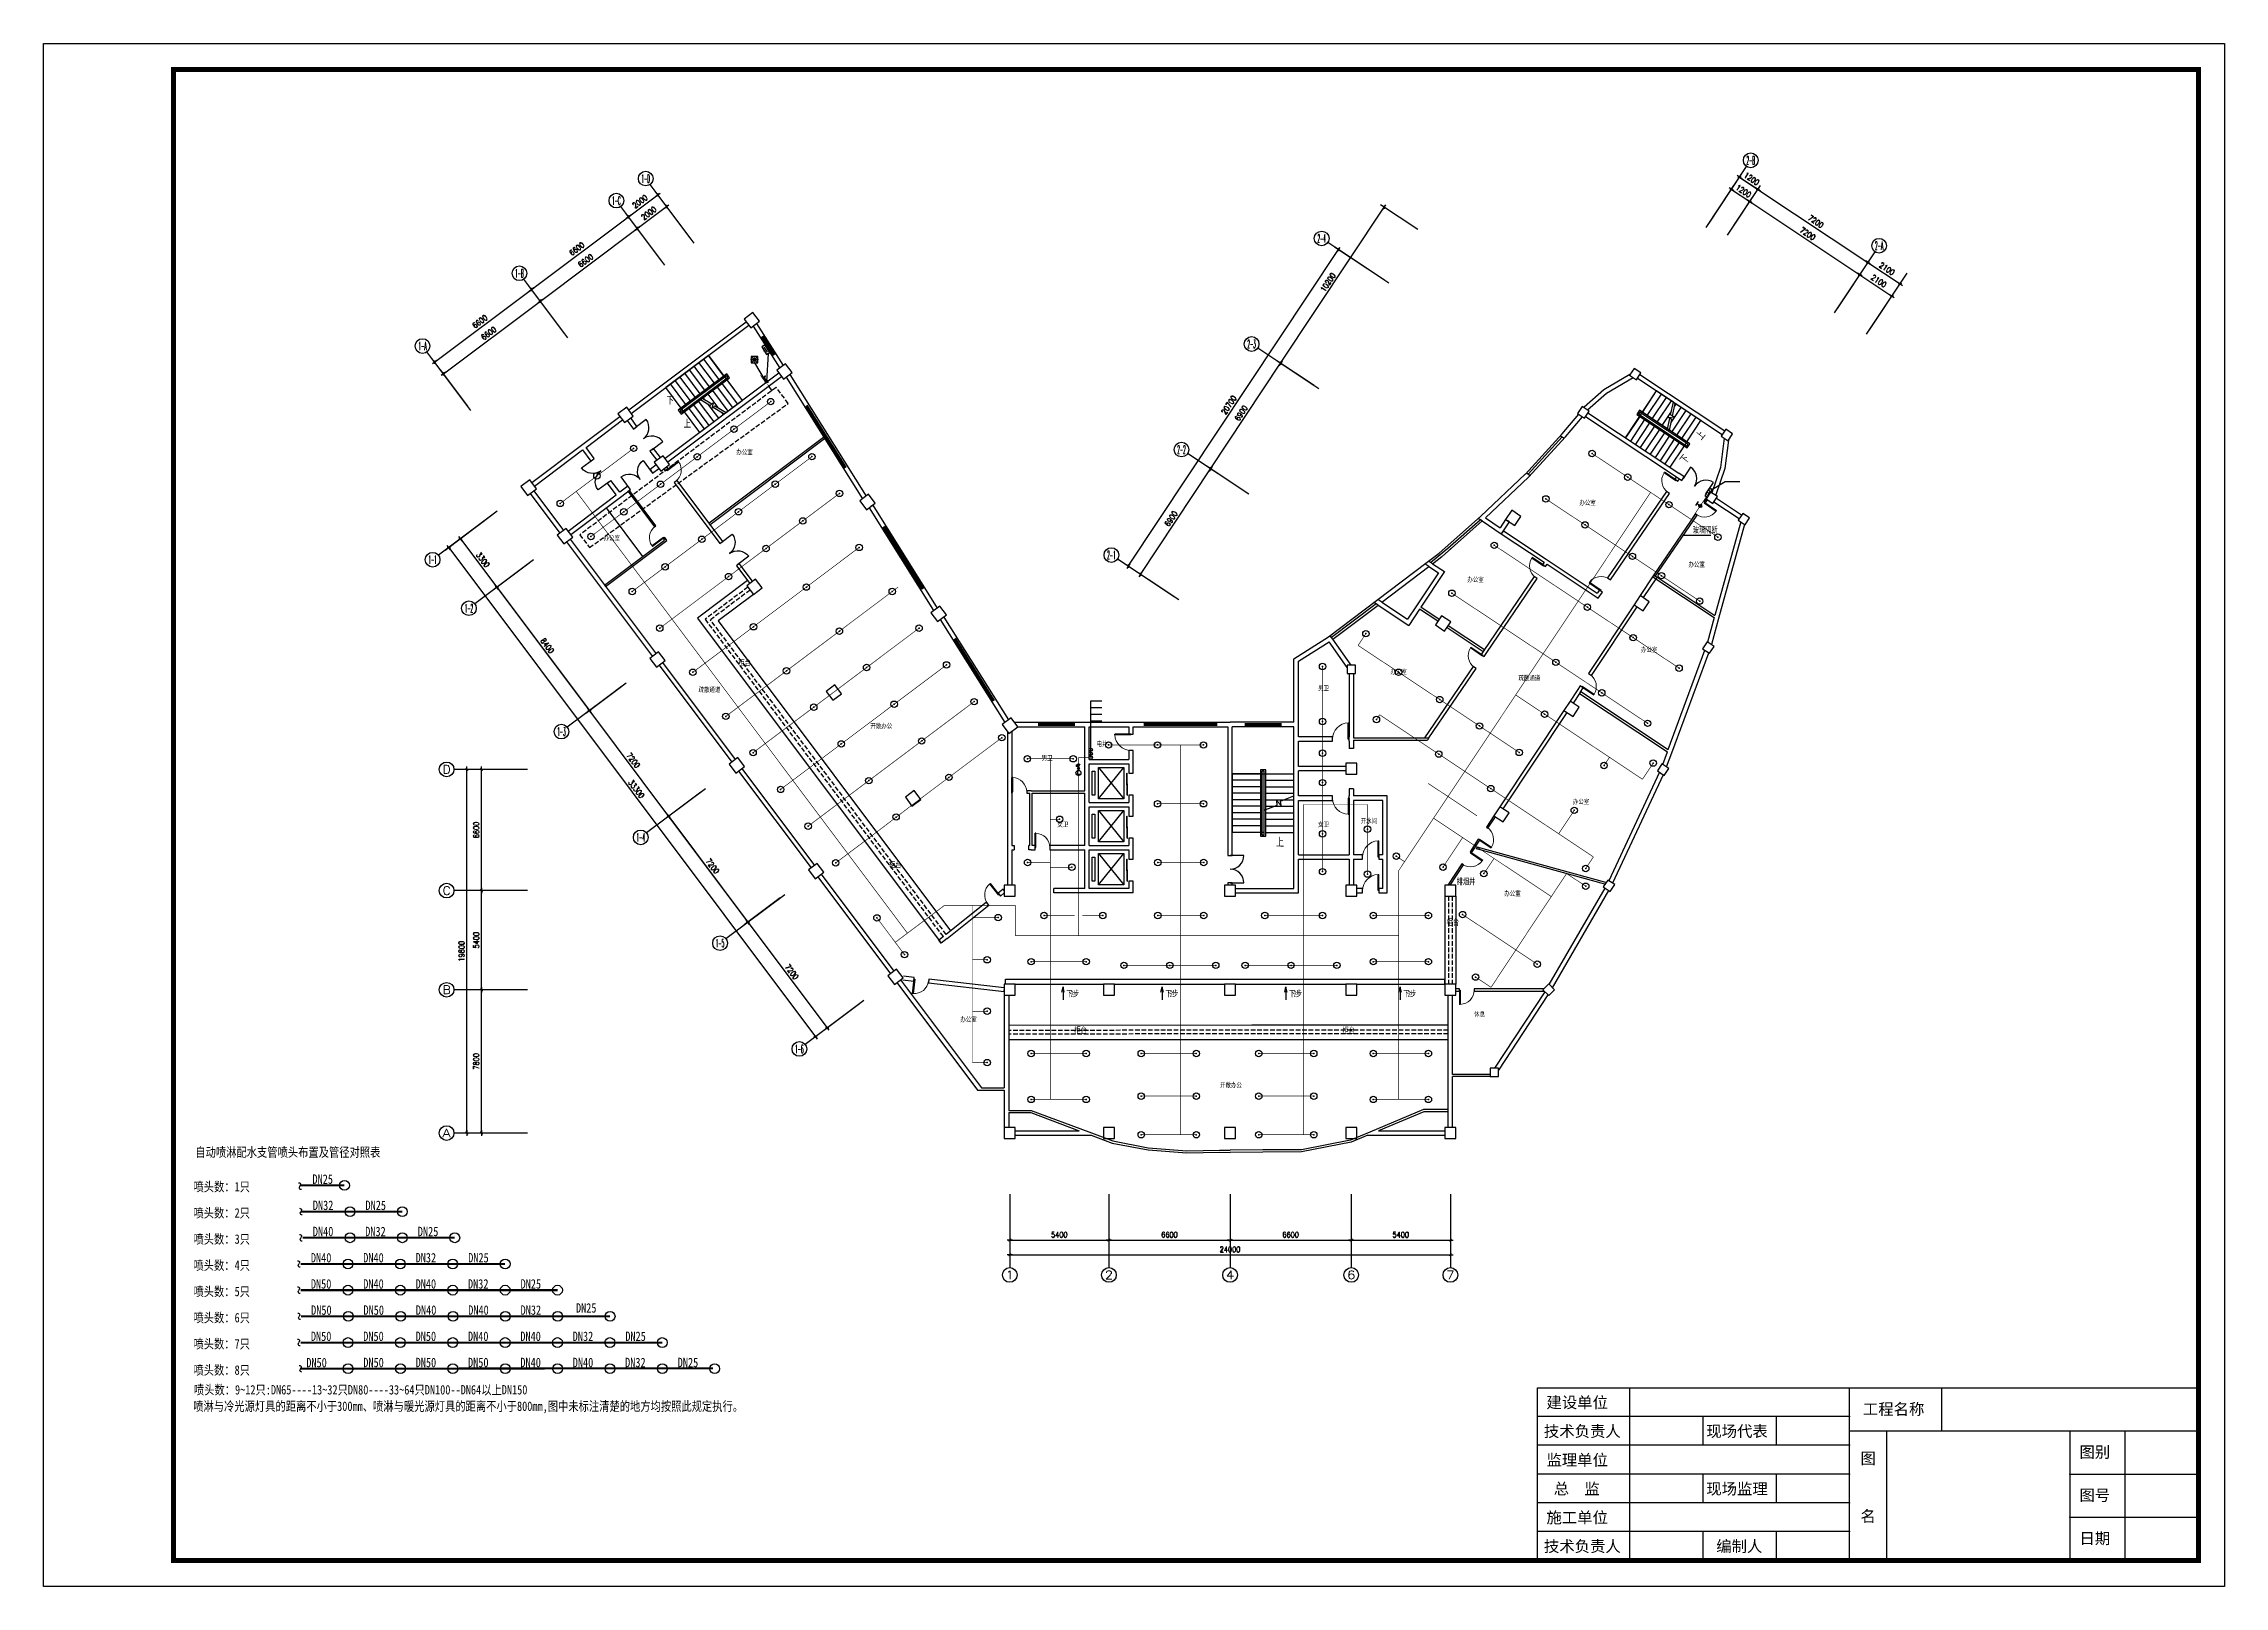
# Model space of a CAD drawing. Extents: x -149393 to 1177518, y -366685 to 296590.
# Drawn here: x 731850 to 850650, y -96685 to -12676 of the extents above; entities that cross this region are included whole.
import ezdxf
from ezdxf.enums import TextEntityAlignment as Align

# ---------------------------------------------------------------- set-up
doc = ezdxf.new("R2010")
doc.units = 0
doc.header["$LTSCALE"] = 1000
doc.header["$MEASUREMENT"] = 0
doc.linetypes.add('DASH', pattern=[0.35, 0.25, -0.1])
doc.linetypes.add('常规', pattern=[20, 10, 0, 10])
doc.layers.get('0').update_dxf_attribs({"linetype": 'CONTINUOUS'})
doc.layers.get('Defpoints').update_dxf_attribs({"linetype": 'CONTINUOUS'})
for name, color, linetype in [('AXIS', 3, 'CONTINUOUS'), ('AXIS_TEXT', 7, 'CONTINUOUS'), ('COLUMN', 9, 'CONTINUOUS'), ('EQUIP-动力', 3, 'CONTINUOUS'), ('EQUIP-消防', 3, 'CONTINUOUS'), ('LWIRE', 4, 'CONTINUOUS'), ('OTHER', 7, 'CONTINUOUS'), ('P_PL_PT', 7, 'CONTINUOUS'), ('PIPE-给水', 3, 'CONTINUOUS'), ('PUB_TITLE', 253, 'CONTINUOUS'), ('STAIR', 2, 'CONTINUOUS'), ('TEL_SYMB', 3, 'CONTINUOUS'), ('TEL_TEXT', 7, 'CONTINUOUS'), ('TH_TEXT', 7, 'CONTINUOUS'), ('WALL', 9, 'CONTINUOUS'), ('WALL-MOVE', 6, 'CONTINUOUS'), ('WINDOW', 4, 'CONTINUOUS'), ('WIRE-应急', 60, '常规'), ('WIRE-消防', 3, '常规')]:
    doc.layers.add(name, color=color, linetype=linetype)
doc.styles.add('_TCH_AXIS', font='COMPLEX', dxfattribs={"bigfont": 'GBCBIG'})
doc.styles.add('_TCH_DIM', font='SIMPLEX', dxfattribs={"bigfont": 'GBCBIG'})
doc.styles.add('_TCH_DIM_T3', font='SIMPLEX', dxfattribs={"width": 0.705882, "bigfont": 'GBCBIG'})
doc.styles.add('_TEL_DIM', font='', dxfattribs={"width": 0.8, "height": 3.5})
doc.styles.add('COMPLEX', font='COMPLEX')
doc.styles.add('DIM_FONT', font='SIMPLEX.shx', dxfattribs={"width": 0.8})
doc.styles.get("Standard").update_dxf_attribs({"font": 'gbenor.shx', "bigfont": 'gbcbig.shx'})
doc.styles.add('宋体', font='')
doc.styles.get('_TEL_DIM').set_extended_font_data('SimSun')
doc.styles.get('宋体').set_extended_font_data('SimSun')
doc.dimstyles.new('_TCH_ARCH&&100', dxfattribs={"dimtxt": 297.5, "dimasz": 100, "dimexe": 250, "dimexo": 300, "dimgap": 126.25, "dimtad": 1, "dimdec": 0, "dimzin": 0, "dimdsep": 46, "dimtxsty": '_TCH_DIM_T3', "dimblk": 'ARCHTICK', "dimcen": 0.09, "dimclrt": 7, "dimazin": 2, "dimtfac": 1, "dimtdec": 0, "dimtix": 1, "dimtmove": 2, "dimatfit": 3, "dimfxl": 1, "dimtolj": 1, "dimtzin": 0, "dimarcsym": 0})
doc.dimstyles.new('DIMN', dxfattribs={"dimtxt": 300, "dimasz": 1, "dimexe": 250, "dimexo": 300, "dimgap": 150, "dimtad": 1, "dimdec": 0, "dimdsep": 46, "dimtxsty": 'DIM_FONT', "dimblk": '_DIMX', "dimcen": 2.5, "dimclrt": 7, "dimadec": 0, "dimazin": 0, "dimtfac": 1, "dimtdec": 0, "dimtix": 1, "dimtmove": 2, "dimatfit": 3, "dimldrblk": '_DIMX', "dimfxl": 1, "dimtolj": 1, "dimarcsym": 0})

msp = doc.modelspace()

# ---------------------------------------------------------------- texts
at = {"layer": 'AXIS', "color": 7, "style": '_TCH_AXIS'}
for s, height, width, p, p2 in [('2-B', 452.55, 0.333333, (824619.1, -19256.7), (825071.6, -19256.7)), ('2-A', 452.55, 0.328125, (831615.6, -23905.2), (832068.2, -23905.2)), ('1-1', 452.55, 0.42, (752813.7, -41005.6), (753266.2, -41005.6)), ('1-2', 452.55, 0.381818, (754793.7, -43645.6), (755246.2, -43645.6)), ('1-3', 452.55, 0.381818, (759833.7, -50365.6), (760286.2, -50365.6)), ('D', 452.5, 1.235294, (753578.8, -52424.5), (754031.4, -52424.5)), ('1-4', 452.55, 0.368421, (764153.7, -56125.6), (764606.2, -56125.6)), ('C', 452.5, 1.4, (753578.8, -59024.5), (754031.4, -59024.5)), ('B', 452.5, 1.235294, (753578.8, -64424.5), (754031.4, -64424.5)), ('A', 452.5, 1.166667, (753578.8, -72224.5), (754031.4, -72224.5)), ('1', 452.5, 2.333333, (784256.9, -79950.3), (784709.4, -79950.3)), ('2', 452.5, 1.5, (789656.9, -79950.3), (790109.4, -79950.3)), ('4', 452.5, 1.3125, (796256.9, -79950.3), (796709.4, -79950.3)), ('6', 452.5, 1.5, (802856.9, -79950.3), (803309.4, -79950.3)), ('7', 452.5, 1.5, (808256.9, -79950.3), (808709.4, -79950.3))]:
    msp.add_text(s, height=height, dxfattribs=dict(at, width=width)).set_placement(p, p2, align=Align.FIT)
at = {"layer": 'TEL_TEXT', "color": 59, "style": '_TCH_DIM'}
for s, p in [('下', (765779.5, -32332.5, 1793)), ('上', (766711.1, -33604.3))]:
    msp.add_text(s, height=403.5, dxfattribs=at).set_placement(p)
for s, height, rotation, p in [('上', 403.5, 51.755298, (822171.9, -34302.3)), ('下', 403.5, 51.755298, (821305.9, -35608.9, 1793)), ('上', 443.1, 359.298602, (798980.4, -56415.2))]:
    msp.add_text(s, height=height, rotation=rotation, dxfattribs=at).set_placement(p)
at = {"layer": 'TEL_TEXT', "color": 59, "style": '_TEL_DIM', "width": 0.8}
for s, p in [('办公室', (769584.9, -35048.8)), ('办公室', (815513.2, -37806.7)), ('办公室', (762353.9, -39726.4)), ('办公室', (821454.2, -41168.7)), ('办公室', (809407.3, -41991.6)), ('办公室', (818866.6, -45808.7)), ('办公室', (805219.4, -47007.1)), ('疏散通道', (812190.3, -47351.5)), ('疏散通道', (767526.5, -47982.4)), ('男卫', (801275.5, -47904.2)), ('开敞办公', (776885.9, -49961.7)), ('电井', (789210.6, -50932.7)), ('男卫', (786217.7, -51700.5)), ('办公室', (815157.1, -54085.2)), ('女卫', (787073.3, -55324.9)), ('女卫', (801275.5, -55324.9)), ('开水间', (803602.8, -55135.9)), ('办公室', (811421.5, -59083.7)), ('办公室', (781790, -65941.4)), ('休息', (809770.9, -65659.9)), ('开敞办公', (795935.9, -69520.6))]:
    msp.add_text(s, height=265.82, dxfattribs=at).set_placement(p)
at = {"layer": 'TEL_TEXT'}
for s, height, p in [('玻璃隔断', 337.59, (821691.1, -39348.3)), ('下', 337.6, (787554.4, -64599.6)), ('步', 337.6, (787922.7, -64599.6)), ('下', 337.6, (792956.9, -64599.6)), ('步', 337.6, (793325.2, -64599.6)), ('下', 337.6, (799697.2, -64599.6)), ('步', 337.6, (800065.4, -64599.6)), ('下', 337.6, (805916.6, -64599.6)), ('步', 337.6, (806284.9, -64599.6))]:
    msp.add_text(s, height=height, dxfattribs=at).set_placement(p)
at = {"layer": 'TEL_TEXT', "linetype": 'DASH'}
for p in [(769704.3, -46589), (777908.9, -57586.8), (808282.2, -60715.6), (788006.2, -66601.8), (802609.5, -66618.7)]:
    msp.add_text('柜台', height=337.59, dxfattribs=at).set_placement(p)
at = {"layer": 'TEL_TEXT', "width": 0.6}
for p in [(787800.2, -64599.6), (793202.7, -64599.6), (799942.9, -64599.6), (806162.4, -64599.6)]:
    msp.add_text('2', height=350, dxfattribs=at).set_placement(p)
at = {"layer": 'TH_TEXT'}
msp.add_text('排烟井', height=337.59, dxfattribs=at).set_placement((808827.1, -58498.9))

# ---------------------------------------------------------------- blocks, each defined once
blk = doc.blocks.new('$equip_U$00000299(cyc-PC)')
for p in [(0.51, 0.3), (0.3, 0)]:
    blk.add_line(p, (0.3, 0.3))
blk.add_lwpolyline([(0, -0.17), (0.6, 0.17), (0.6, -0.17), (0, 0.17)], close=True)
for p in [(0, 0), (0.6, 0)]:
    blk.add_point(p)
at = {"color": 7, "style": '_TEL_DIM', "flags": 1}
blk.add_attdef('A', text='', height=0.00002, dxfattribs=at).set_placement((0, 0), align=Align.MIDDLE_CENTER)
blk = doc.blocks.new('$equip$00001147')
blk.add_circle((0, 0), 0.5)
at = {"flags": 9}
blk.add_attdef('A', (0, 0), '', height=0.00002, dxfattribs=at)
blk = doc.blocks.new('$equip_U$00000304(cyc-PC)')
blk.add_point((0, 0))
blk.add_blockref('$equip$00001147', (0, 0))
at = {"color": 7, "style": '_TEL_DIM', "flags": 1}
blk.add_attdef('A', text='', height=0.00002, dxfattribs=at).set_placement((0, 0), align=Align.MIDDLE_CENTER)
blk = doc.blocks.new('fdhfhfh')
at = {"layer": 'WIRE-消防', "linetype": '常规', "const_width": 35}
blk.add_lwpolyline([(327663, -63863), (313946, -84452)], dxfattribs=at)
blk = doc.blocks.new('$equip_U$00000300(cyc-PC)')
for p, q in [((0.46, -0.11), (0.46, 0.16)), ((0.12, -0.11), (0.46, -0.11))]:
    blk.add_line(p, q)
blk.add_circle((0.32, 0), 0.324)
for p in [(0, 0), (0.65, 0)]:
    blk.add_point(p)
at = {"color": 7, "style": '_TEL_DIM', "flags": 1}
blk.add_attdef('A', text='', height=0.00002, dxfattribs=at).set_placement((0, 0), align=Align.MIDDLE_CENTER)
blk = doc.blocks.new('$VALVE$00000497')
for p, q in [((78, 138), (-78, 138)), ((0, 50), (0, 138))]:
    blk.add_line(p, q)
at = {"const_width": 49.6}
blk.add_lwpolyline([(25, 0, 1), (-25, 0, 1)], format="xyb", close=True, dxfattribs=at)
blk.add_circle((0, 0), 50)
blk = doc.blocks.new('$equip_U$00000370(cyc-PC)')
for p in [(-0.15, 0), (0, 0), (0.15, 0), (0, -0.15)]:
    blk.add_point(p)
at = {"xscale": 0.00300000000061118, "yscale": 0.00300000000061118, "zscale": 0.00300000000061118}
blk.add_blockref('$VALVE$00000497', (0, 0), dxfattribs=at)
at = {"color": 7, "style": '_TEL_DIM', "flags": 1}
blk.add_attdef('A', text='', height=0.00002, dxfattribs=at).set_placement((0, 0), align=Align.MIDDLE_CENTER)
blk = doc.blocks.new('PM_PTA')
blk.add_circle((0, 0), 125)
blk = doc.blocks.new('FACE3_')
for p in [(-0.09, 0.24), (0.09, -0.24)]:
    blk.add_line(p, (0, 0))
for centre, start, end in [((0.17, 0.24), 80.7491, 179.8598), ((-0.17, -0.24), 260.7491, 359.8598)]:
    blk.add_arc(centre, 0.265, start, end)
blk = doc.blocks.new('A$C0D7E0F17')
at = {"layer": 'PIPE-给水', "linetype": 'Continuous', "ltscale": 1000, "const_width": 130}
for points in [[(10661, 15336), (7924, 15336)], [(14246, 13715), (7964, 13715)], [(17487, 12095), (8066, 12095)], [(20606, 10474), (7943, 10474)], [(17060, 10474), (14426, 10474)], [(20302, 10474), (17668, 10474)], [(23847, 8853), (7943, 8853)], [(13819, 8853), (11185, 8853)], [(17060, 8853), (14426, 8853)], [(20302, 8853), (17668, 8853)], [(23543, 8853), (20910, 8853)], [(27105, 7232), (7959, 7232)], [(26801, 7232), (24167, 7232)], [(30331, 5611), (7943, 5611)], [(13819, 5611), (11185, 5611)], [(17060, 5611), (14426, 5611)], [(20302, 5611), (17668, 5611)], [(23543, 5611), (20910, 5611)], [(26785, 5611), (24151, 5611)], [(30027, 5611), (27393, 5611)], [(33464, 4021), (7947, 3991)]]:
    blk.add_lwpolyline(points, dxfattribs=at)
at = {"layer": 'TEL_TEXT', "const_width": 130}
blk.add_lwpolyline([(13819, 10474), (11185, 10474)], dxfattribs=at)
at = {"layer": 'OTHER', "xscale": -405.2024999712594, "yscale": 405.202499971143, "zscale": 405.2024999711728}
for p in [(7906, 15288), (7962, 13715), (7962, 12095), (7839, 10474), (7839, 8853), (7855, 7232), (7839, 5611), (7943, 3992)]:
    blk.add_blockref('FACE3_', p, dxfattribs=at)
at = {"layer": 'P_PL_PT', "xscale": 2.43121499940753, "yscale": 2.43121499940753, "zscale": 2.43121499940753}
for p in [(10661, 15336), (11004, 13715), (14246, 13715), (11004, 12095), (14246, 12095), (17487, 12095), (10881, 10474), (14123, 10474), (17364, 10474), (10881, 8853), (14123, 8853), (17364, 8853), (20606, 8853), (23847, 8853), (10897, 7232), (14139, 7232), (17380, 7232), (20622, 7232), (23864, 7232), (27105, 7232), (10881, 5611), (14123, 5611), (17364, 5611), (20606, 5611), (23847, 5611), (27089, 5611), (30331, 5611), (10885, 3991), (14127, 3991), (17368, 3991), (20610, 3991), (23851, 3991), (27093, 3991), (30335, 3991), (33576, 3991)]:
    blk.add_blockref('PM_PTA', p, dxfattribs=at)
at = {"layer": 'TEL_TEXT', "xscale": 2.43121499940753, "yscale": 2.43121499940753, "zscale": 2.43121499940753}
blk.add_blockref('PM_PTA', (20606, 10474), dxfattribs=at)
at = {"layer": 'TEL_TEXT', "style": '_TEL_DIM', "width": 0.8}
for s, height, p in [('自动喷淋配水支管喷头布置及管径对照表', 583.29, (1426, 17102)), ('喷头数：1只', 583.3, (1310, 14964)), ('喷头数：2只', 583.3, (1310, 13344)), ('喷头数：3只', 583.3, (1310, 11723)), ('喷头数：4只', 583.3, (1310, 10102)), ('喷头数：5只', 583.3, (1310, 8481)), ('喷头数：6只', 583.3, (1310, 6860)), ('喷头数：7只', 583.3, (1310, 5240)), ('喷头数：8只', 583.3, (1310, 3619)), ('喷头数：9~12只:DN65----13~32只DN80----33~64只DN100--DN64以上DN150', 583.29, (1336, 2399)), ('喷淋与冷光源灯具的距离不小于300mm、喷淋与暖光源灯具的距离不小于800mm,图中未标注清楚的地方均按照此规定执行。', 583.29, (1294, 1381))]:
    blk.add_text(s, height=height, dxfattribs=at).set_placement(p)
for s, p in [('DN25', (9313, 16016)), ('DN32', (9337, 14395)), ('DN25', (12594, 14395)), ('DN40', (9337, 12775)), ('DN32', (12578, 12775)), ('DN25', (15835, 12775)), ('DN40', (9214, 11154)), ('DN40', (12455, 11154)), ('DN32', (15697, 11154)), ('DN25', (18954, 11154)), ('DN50', (9214, 9533)), ('DN40', (12455, 9533)), ('DN40', (15697, 9533)), ('DN32', (18938, 9533)), ('DN25', (22195, 9533)), ('DN50', (9230, 7912)), ('DN50', (12471, 7912)), ('DN40', (15713, 7912)), ('DN40', (18955, 7912)), ('DN32', (22196, 7912)), ('DN25', (25624, 8046)), ('DN50', (9214, 6291)), ('DN50', (12455, 6291)), ('DN50', (15697, 6291)), ('DN40', (18938, 6291)), ('DN40', (22180, 6291)), ('DN32', (25422, 6291)), ('DN25', (28679, 6291)), ('DN50', (8931, 4663)), ('DN50', (12459, 4670)), ('DN50', (15701, 4670)), ('DN50', (18942, 4670)), ('DN40', (22184, 4670)), ('DN40', (25426, 4670)), ('DN32', (28667, 4670)), ('DN25', (31924, 4670))]:
    blk.add_text(s, height=583.3, dxfattribs=at).set_placement(p, align=Align.TOP_CENTER)
blk = doc.blocks.new('$TelecSys$00000079')
for p, q in [((0.7, 0.7), (0, 0)), ((0.1, 0.1), (0.1, 0.1)), ((-0.1, -0.1), (-0.1, -0.1))]:
    blk.add_line(p, q)
at = {"const_width": 0.142}
blk.add_lwpolyline([(-0.07, 0, 1), (0.07, 0, 1)], format="xyb", close=True, dxfattribs=at)
blk.add_solid([(0.63, 0.77), (0.77, 0.63), (1.15, 1.15)])
at = {"width": 0.8, "flags": 9}
blk.add_attdef('A', (0, 0), '', height=0.00002, dxfattribs=at)
blk = doc.blocks.new('$equip_U$00000427(cyc-PC)')
for p, q in [((-0.43, -0.43), (0.43, 0.43)), ((-0.43, 0.43), (0.43, -0.43))]:
    blk.add_line(p, q)
blk.add_lwpolyline([(-0.5, 0.5), (-0.5, -0.5), (0.5, -0.5), (0.5, 0.5)], close=True)
blk.add_circle((0, 0), 0.275)
for p in [(-0.5, 0), (0, 0.5), (0.5, 0), (0, -0.5)]:
    blk.add_point(p)
for points in [[(-0.24, 0.14), (0.24, 0.14), (-0.27, 0), (0.27, 0)], [(-0.24, -0.14), (0.24, -0.14), (-0.27, 0), (0.27, 0)], [(-0.14, 0.24), (0.14, 0.24), (-0.24, 0.14), (0.24, 0.14)], [(0, 0.27), (0, 0.27), (-0.14, 0.24), (0.14, 0.24)], [(-0.14, -0.24), (0.14, -0.24), (-0.24, -0.14), (0.24, -0.14)], [(0, -0.27), (0, -0.27), (-0.14, -0.24), (0.14, -0.24)]]:
    blk.add_solid(points)
at = {"color": 7, "style": '_TEL_DIM', "flags": 1}
blk.add_attdef('A', text='', height=0.00002, dxfattribs=at).set_placement((0, 0), align=Align.MIDDLE_CENTER)
blk = doc.blocks.new('$equip_U$00000423(cyc-PC)')
for p, q in [((0.15, 0.36), (0.63, 0.83)), ((0.63, 0.83), (0.77, 0.69))]:
    blk.add_line(p, q)
blk.add_circle((0, 0.21), 0.208)
for p in [(-0.21, 0.21), (-0.05, 0.4), (0, 0), (0.21, 0.21), (0.7, 0.76)]:
    blk.add_point(p)
for points in [[(-0.18, 0.31), (0.18, 0.31), (-0.21, 0.21), (0.21, 0.21)], [(-0.18, 0.1), (0.18, 0.1), (-0.21, 0.21), (0.21, 0.21)], [(-0.1, 0.39), (0.1, 0.39), (-0.18, 0.31), (0.18, 0.31)], [(-0.1, 0.03), (0.1, 0.03), (-0.18, 0.1), (0.18, 0.1)], [(0, 0.42), (0, 0.42), (-0.1, 0.39), (0.1, 0.39)], [(0, 0), (0, 0), (-0.1, 0.03), (0.1, 0.03)]]:
    blk.add_solid(points)
at = {"color": 7, "style": '_TEL_DIM', "flags": 1}
blk.add_attdef('A', text='', height=0.00002, dxfattribs=at).set_placement((0, 0), align=Align.MIDDLE_CENTER)
blk = doc.blocks.new('$equip_U$00000108(cyc-PC)')
for p, q in [((-0.72, 0.6), (-0.72, 0)), ((0.72, 0.6), (-0.72, 0.6)), ((-0.72, 0), (0.72, 0)), ((-0.48, 0.3), (0.48, 0.3)), ((0.72, 0), (0.72, 0.6))]:
    blk.add_line(p, q)
for p in [(-0.72, 0.3), (0, 0.6), (0, 0), (0.72, 0.3)]:
    blk.add_point(p)
blk.add_solid([(0.24, 0.23), (0.53, 0.3), (0.24, 0.37)])
at = {"color": 7, "style": '_TEL_DIM', "flags": 1}
blk.add_attdef('A', text='', height=0.00002, dxfattribs=at).set_placement((0, 0), align=Align.MIDDLE_CENTER)
blk = doc.blocks.new('$TelecSys$00000078')
for p, q in [((0.1, 0.1), (0.1, 0.1)), ((1.15, 1.15), (0.55, 0.55)), ((-0.1, -0.1), (-0.1, -0.1))]:
    blk.add_line(p, q)
at = {"const_width": 0.142}
blk.add_lwpolyline([(-0.07, 0, 1), (0.07, 0, 1)], format="xyb", close=True, dxfattribs=at)
blk.add_solid([(0.62, 0.48), (0.48, 0.62), (0.1, 0.1)])
at = {"width": 0.8, "flags": 9}
blk.add_attdef('A', (0, 0), '', height=0.00002, dxfattribs=at)
blk = doc.blocks.new('_DIMX')
blk.add_line((-150, 0), (150, 0))
at = {"const_width": 50}
blk.add_lwpolyline([(-70, -70), (70, 70)], dxfattribs=at)
blk = doc.blocks.new('_ArchTick')
at = {"color": 0, "linetype": 'ByBlock', "const_width": 0.4}
blk.add_lwpolyline([(-0.5, -0.5), (0.5, 0.5)], dxfattribs=at)
blk = doc.blocks.new('*D1055')
at = {"layer": 'AXIS', "color": 0, "lineweight": -2, "transparency": 16777216}
for p, q in [((767111, -23302), (765641, -21342)), ((765511, -24502), (764041, -22542)), ((764191, -22742), (765791, -21542))]:
    blk.add_line(p, q, dxfattribs=at)
at = {"layer": 'Defpoints', "color": 0, "transparency": 16777216}
for p in [(765791, -21542), (767291, -23542), (765691, -24742)]:
    blk.add_point(p, dxfattribs=at)
at = {"layer": 'AXIS', "color": 0, "lineweight": -2, "transparency": 16777216, "xscale": 100, "yscale": 100, "zscale": 100}
for p, rotation in [((765791, -21542), 36.87000000000068), ((764191, -22742), 216.8700000000007)]:
    blk.add_blockref('_ArchTick', p, dxfattribs=dict(at, rotation=rotation))
at = {"layer": 'AXIS', "color": 7, "transparency": 16777216, "insert": (764826, -21922), "char_height": 297.5, "attachment_point": 5, "rotation": 36.87, "style": '_TCH_DIM_T3'}
blk.add_mtext('\\A1;2000', dxfattribs=at)
blk = doc.blocks.new('*D1056')
at = {"layer": 'AXIS', "color": 0, "lineweight": -2, "transparency": 16777216}
for p, q in [((763711, -22102), (765311, -20902)), ((767111, -23302), (765161, -20702)), ((765511, -24502), (763561, -21902))]:
    blk.add_line(p, q, dxfattribs=at)
at = {"layer": 'Defpoints', "color": 0, "transparency": 16777216}
for p in [(765311, -20902), (767291, -23542), (765691, -24742)]:
    blk.add_point(p, dxfattribs=at)
at = {"layer": 'AXIS', "color": 0, "lineweight": -2, "transparency": 16777216, "xscale": 100, "yscale": 100, "zscale": 100}
for p, rotation in [((765311, -20902), 36.87000000000068), ((763711, -22102), 216.8700000000007)]:
    blk.add_blockref('_ArchTick', p, dxfattribs=dict(at, rotation=rotation))
at = {"layer": 'AXIS', "color": 7, "transparency": 16777216, "insert": (764346, -21282), "char_height": 297.5, "attachment_point": 5, "rotation": 36.87, "style": '_TCH_DIM_T3'}
blk.add_mtext('\\A1;2000', dxfattribs=at)
blk = doc.blocks.new('*D1057')
at = {"layer": 'AXIS', "color": 0, "lineweight": -2, "transparency": 16777216}
for p, q in [((765511, -24502), (764041, -22542)), ((758911, -26702), (764191, -22742)), ((760231, -28462), (758761, -26502))]:
    blk.add_line(p, q, dxfattribs=at)
at = {"layer": 'Defpoints', "color": 0, "transparency": 16777216}
for p in [(764191, -22742), (765691, -24742), (760411, -28702)]:
    blk.add_point(p, dxfattribs=at)
at = {"layer": 'AXIS', "color": 0, "lineweight": -2, "transparency": 16777216, "xscale": 100, "yscale": 100, "zscale": 100}
for p, rotation in [((764191, -22742), 36.86999999999998), ((758911, -26702), 216.87)]:
    blk.add_blockref('_ArchTick', p, dxfattribs=dict(at, rotation=rotation))
at = {"layer": 'AXIS', "color": 7, "transparency": 16777216, "insert": (761386, -24502), "char_height": 297.5, "attachment_point": 5, "rotation": 36.87, "style": '_TCH_DIM_T3'}
blk.add_mtext('\\A1;6600', dxfattribs=at)
blk = doc.blocks.new('*D1058')
at = {"layer": 'AXIS', "color": 0, "lineweight": -2, "transparency": 16777216}
for p, q in [((758431, -26062), (763711, -22102)), ((765511, -24502), (763561, -21902)), ((760231, -28462), (758281, -25862))]:
    blk.add_line(p, q, dxfattribs=at)
at = {"layer": 'Defpoints', "color": 0, "transparency": 16777216}
for p in [(763711, -22102), (765691, -24742), (760411, -28702)]:
    blk.add_point(p, dxfattribs=at)
at = {"layer": 'AXIS', "color": 0, "lineweight": -2, "transparency": 16777216, "xscale": 100, "yscale": 100, "zscale": 100}
for p, rotation in [((763711, -22102), 36.86999999999998), ((758431, -26062), 216.87)]:
    blk.add_blockref('_ArchTick', p, dxfattribs=dict(at, rotation=rotation))
at = {"layer": 'AXIS', "color": 7, "transparency": 16777216, "insert": (760906, -23862), "char_height": 297.5, "attachment_point": 5, "rotation": 36.87, "style": '_TCH_DIM_T3'}
blk.add_mtext('\\A1;6600', dxfattribs=at)
blk = doc.blocks.new('*D1059')
at = {"layer": 'AXIS', "color": 0, "lineweight": -2, "transparency": 16777216}
for p, q in [((753631, -30662), (758911, -26702)), ((760231, -28462), (758761, -26502)), ((754951, -32422), (753481, -30462))]:
    blk.add_line(p, q, dxfattribs=at)
at = {"layer": 'Defpoints', "color": 0, "transparency": 16777216}
for p in [(758911, -26702), (760411, -28702), (755131, -32662)]:
    blk.add_point(p, dxfattribs=at)
at = {"layer": 'AXIS', "color": 0, "lineweight": -2, "transparency": 16777216, "xscale": 100, "yscale": 100, "zscale": 100}
for p, rotation in [((758911, -26702), 36.86999999999937), ((753631, -30662), 216.8699999999994)]:
    blk.add_blockref('_ArchTick', p, dxfattribs=dict(at, rotation=rotation))
at = {"layer": 'AXIS', "color": 7, "transparency": 16777216, "insert": (756106, -28462), "char_height": 297.5, "attachment_point": 5, "rotation": 36.87, "style": '_TCH_DIM_T3'}
blk.add_mtext('\\A1;6600', dxfattribs=at)
blk = doc.blocks.new('*D1060')
at = {"layer": 'AXIS', "color": 0, "lineweight": -2, "transparency": 16777216}
for p, q in [((753151, -30022), (758431, -26062)), ((760231, -28462), (758281, -25862)), ((754951, -32422), (753001, -29822))]:
    blk.add_line(p, q, dxfattribs=at)
at = {"layer": 'Defpoints', "color": 0, "transparency": 16777216}
for p in [(758431, -26062), (760411, -28702), (755131, -32662)]:
    blk.add_point(p, dxfattribs=at)
at = {"layer": 'AXIS', "color": 0, "lineweight": -2, "transparency": 16777216, "xscale": 100, "yscale": 100, "zscale": 100}
for p, rotation in [((758431, -26062), 36.86999999999977), ((753151, -30022), 216.8699999999998)]:
    blk.add_blockref('_ArchTick', p, dxfattribs=dict(at, rotation=rotation))
at = {"layer": 'AXIS', "color": 7, "transparency": 16777216, "insert": (755626, -27822), "char_height": 297.5, "attachment_point": 5, "rotation": 36.87, "style": '_TCH_DIM_T3'}
blk.add_mtext('\\A1;6600', dxfattribs=at)
blk = doc.blocks.new('*D1061')
at = {"layer": 'AXIS', "color": 0, "lineweight": -2, "transparency": 16777216}
for p, q in [((829573, -27094), (830929, -25053)), ((830790, -25261), (832540, -26424)), ((831322, -28256), (832678, -26215))]:
    blk.add_line(p, q, dxfattribs=at)
at = {"layer": 'Defpoints', "color": 0, "transparency": 16777216}
for p in [(832540, -26424), (829407, -27344), (831156, -28506)]:
    blk.add_point(p, dxfattribs=at)
at = {"layer": 'AXIS', "color": 0, "lineweight": -2, "transparency": 16777216, "xscale": 100, "yscale": 100, "zscale": 100}
for p, rotation in [((830790, -25261), 146.4000000000005), ((832540, -26424), 326.4000000000005)]:
    blk.add_blockref('_ArchTick', p, dxfattribs=dict(at, rotation=rotation))
at = {"layer": 'AXIS', "color": 7, "transparency": 16777216, "insert": (831817, -25613), "char_height": 297.5, "attachment_point": 5, "rotation": 326.4, "style": '_TCH_DIM_T3'}
blk.add_mtext('\\A1;2100', dxfattribs=at)
blk = doc.blocks.new('*D1062')
at = {"layer": 'AXIS', "color": 0, "lineweight": -2, "transparency": 16777216}
for p, q in [((829573, -27094), (831372, -24387)), ((831233, -24595), (832982, -25757)), ((831322, -28256), (833121, -25549))]:
    blk.add_line(p, q, dxfattribs=at)
at = {"layer": 'Defpoints', "color": 0, "transparency": 16777216}
for p in [(832982, -25757), (829407, -27344), (831156, -28506)]:
    blk.add_point(p, dxfattribs=at)
at = {"layer": 'AXIS', "color": 0, "lineweight": -2, "transparency": 16777216, "xscale": 100, "yscale": 100, "zscale": 100}
for p, rotation in [((831233, -24595), 146.4000000000023), ((832982, -25757), 326.4000000000023)]:
    blk.add_blockref('_ArchTick', p, dxfattribs=dict(at, rotation=rotation))
at = {"layer": 'AXIS', "color": 7, "transparency": 16777216, "insert": (832260, -24947), "char_height": 297.5, "attachment_point": 5, "rotation": 326.4, "style": '_TCH_DIM_T3'}
blk.add_mtext('\\A1;2100', dxfattribs=at)
blk = doc.blocks.new('*D1063')
at = {"layer": 'AXIS', "color": 0, "lineweight": -2, "transparency": 16777216}
for p, q in [((823576, -23109), (824932, -21069)), ((824793, -21277), (830790, -25261)), ((829573, -27094), (830929, -25053))]:
    blk.add_line(p, q, dxfattribs=at)
at = {"layer": 'Defpoints', "color": 0, "transparency": 16777216}
for p in [(823410, -23359), (830790, -25261), (829407, -27344)]:
    blk.add_point(p, dxfattribs=at)
at = {"layer": 'AXIS', "color": 0, "lineweight": -2, "transparency": 16777216, "xscale": 100, "yscale": 100, "zscale": 100}
for p, rotation in [((824793, -21277), 146.3999999999997), ((830790, -25261), 326.3999999999997)]:
    blk.add_blockref('_ArchTick', p, dxfattribs=dict(at, rotation=rotation))
at = {"layer": 'AXIS', "color": 7, "transparency": 16777216, "insert": (827944, -23040), "char_height": 297.5, "attachment_point": 5, "rotation": 326.4, "style": '_TCH_DIM_T3'}
blk.add_mtext('\\A1;7200', dxfattribs=at)
blk = doc.blocks.new('*D1064')
at = {"layer": 'AXIS', "color": 0, "lineweight": -2, "transparency": 16777216}
for p, q in [((823576, -23109), (825374, -20402)), ((825236, -20611), (831233, -24595)), ((829573, -27094), (831372, -24387))]:
    blk.add_line(p, q, dxfattribs=at)
at = {"layer": 'Defpoints', "color": 0, "transparency": 16777216}
for p in [(823410, -23359), (831233, -24595), (829407, -27344)]:
    blk.add_point(p, dxfattribs=at)
at = {"layer": 'AXIS', "color": 0, "lineweight": -2, "transparency": 16777216, "xscale": 100, "yscale": 100, "zscale": 100}
for p, rotation in [((825236, -20611), 146.3999999999997), ((831233, -24595), 326.3999999999997)]:
    blk.add_blockref('_ArchTick', p, dxfattribs=dict(at, rotation=rotation))
at = {"layer": 'AXIS', "color": 7, "transparency": 16777216, "insert": (828387, -22374), "char_height": 297.5, "attachment_point": 5, "rotation": 326.4, "style": '_TCH_DIM_T3'}
blk.add_mtext('\\A1;7200', dxfattribs=at)
blk = doc.blocks.new('*D1065')
at = {"layer": 'AXIS', "color": 0, "lineweight": -2, "transparency": 16777216}
for p, q in [((822576, -22445), (823932, -20405)), ((823576, -23109), (824932, -21069)), ((823794, -20613), (824793, -21277))]:
    blk.add_line(p, q, dxfattribs=at)
at = {"layer": 'Defpoints', "color": 0, "transparency": 16777216}
for p in [(824793, -21277), (822410, -22695), (823410, -23359)]:
    blk.add_point(p, dxfattribs=at)
at = {"layer": 'AXIS', "color": 0, "lineweight": -2, "transparency": 16777216, "xscale": 100, "yscale": 100, "zscale": 100}
for p, rotation in [((823794, -20613), 146.4000000000012), ((824793, -21277), 326.4000000000012)]:
    blk.add_blockref('_ArchTick', p, dxfattribs=dict(at, rotation=rotation))
at = {"layer": 'AXIS', "color": 7, "transparency": 16777216, "insert": (824446, -20716), "char_height": 297.5, "attachment_point": 5, "rotation": 326.4, "style": '_TCH_DIM_T3'}
blk.add_mtext('\\A1;1200', dxfattribs=at)
blk = doc.blocks.new('*D1066')
at = {"layer": 'AXIS', "color": 0, "lineweight": -2, "transparency": 16777216}
for p, q in [((822576, -22445), (824375, -19738)), ((824237, -19947), (825236, -20611)), ((823576, -23109), (825374, -20402))]:
    blk.add_line(p, q, dxfattribs=at)
at = {"layer": 'Defpoints', "color": 0, "transparency": 16777216}
for p in [(825236, -20611), (822410, -22695), (823410, -23359)]:
    blk.add_point(p, dxfattribs=at)
at = {"layer": 'AXIS', "color": 0, "lineweight": -2, "transparency": 16777216, "xscale": 100, "yscale": 100, "zscale": 100}
for p, rotation in [((824237, -19947), 146.4000000000012), ((825236, -20611), 326.4000000000012)]:
    blk.add_blockref('_ArchTick', p, dxfattribs=dict(at, rotation=rotation))
at = {"layer": 'AXIS', "color": 7, "transparency": 16777216, "insert": (824889, -20050), "char_height": 297.5, "attachment_point": 5, "rotation": 326.4, "style": '_TCH_DIM_T3'}
blk.add_mtext('\\A1;1200', dxfattribs=at)
blk = doc.blocks.new('*D1067')
at = {"layer": 'AXIS', "color": 0, "lineweight": -2, "transparency": 16777216}
for p, q in [((799238, -30084), (804882, -21588)), ((806715, -22806), (804674, -21450)), ((801070, -31301), (799029, -29946))]:
    blk.add_line(p, q, dxfattribs=at)
at = {"layer": 'Defpoints', "color": 0, "transparency": 16777216}
for p in [(804882, -21588), (806965, -22972), (801320, -31467)]:
    blk.add_point(p, dxfattribs=at)
at = {"layer": 'AXIS', "color": 0, "lineweight": -2, "transparency": 16777216, "xscale": 100, "yscale": 100, "zscale": 100}
for p, rotation in [((804882, -21588), 56.39999999999981), ((799238, -30084), 236.3999999999998)]:
    blk.add_blockref('_ArchTick', p, dxfattribs=dict(at, rotation=rotation))
at = {"layer": 'AXIS', "color": 7, "transparency": 16777216, "insert": (801831, -25684), "char_height": 297.5, "attachment_point": 5, "rotation": 56.4, "style": '_TCH_DIM_T3'}
blk.add_mtext('\\A1;10200', dxfattribs=at)
blk = doc.blocks.new('*D1068')
at = {"layer": 'AXIS', "color": 0, "lineweight": -2, "transparency": 16777216}
for p, q in [((795419, -35831), (799238, -30084)), ((801070, -31301), (799029, -29946)), ((797252, -37049), (795211, -35693))]:
    blk.add_line(p, q, dxfattribs=at)
at = {"layer": 'Defpoints', "color": 0, "transparency": 16777216}
for p in [(799238, -30084), (801320, -31467), (797502, -37215)]:
    blk.add_point(p, dxfattribs=at)
at = {"layer": 'AXIS', "color": 0, "lineweight": -2, "transparency": 16777216, "xscale": 100, "yscale": 100, "zscale": 100}
for p, rotation in [((799238, -30084), 56.40000000000044), ((795419, -35831), 236.4000000000005)]:
    blk.add_blockref('_ArchTick', p, dxfattribs=dict(at, rotation=rotation))
at = {"layer": 'AXIS', "color": 7, "transparency": 16777216, "insert": (797099, -32805), "char_height": 297.5, "attachment_point": 5, "rotation": 56.4, "style": '_TCH_DIM_T3'}
blk.add_mtext('\\A1;6900', dxfattribs=at)
blk = doc.blocks.new('*D1069')
at = {"layer": 'AXIS', "color": 0, "lineweight": -2, "transparency": 16777216}
for p, q in [((791601, -41578), (795419, -35831)), ((797252, -37049), (795211, -35693)), ((793433, -42796), (791393, -41440))]:
    blk.add_line(p, q, dxfattribs=at)
at = {"layer": 'Defpoints', "color": 0, "transparency": 16777216}
for p in [(795419, -35831), (797502, -37215), (793683, -42962)]:
    blk.add_point(p, dxfattribs=at)
at = {"layer": 'AXIS', "color": 0, "lineweight": -2, "transparency": 16777216, "xscale": 100, "yscale": 100, "zscale": 100}
for p, rotation in [((795419, -35831), 56.40000000000044), ((791601, -41578), 236.4000000000005)]:
    blk.add_blockref('_ArchTick', p, dxfattribs=dict(at, rotation=rotation))
at = {"layer": 'AXIS', "color": 7, "transparency": 16777216, "insert": (793281, -38553), "char_height": 297.5, "attachment_point": 5, "rotation": 56.4, "style": '_TCH_DIM_T3'}
blk.add_mtext('\\A1;6900', dxfattribs=at)
blk = doc.blocks.new('*D1070')
at = {"layer": 'AXIS', "color": 0, "lineweight": -2, "transparency": 16777216}
for p, q in [((804888, -25554), (802181, -23756)), ((790935, -41136), (802390, -23894)), ((793433, -42796), (790726, -40997))]:
    blk.add_line(p, q, dxfattribs=at)
at = {"layer": 'Defpoints', "color": 0, "transparency": 16777216}
for p in [(802390, -23894), (805138, -25720), (793683, -42962)]:
    blk.add_point(p, dxfattribs=at)
at = {"layer": 'AXIS', "color": 0, "lineweight": -2, "transparency": 16777216, "xscale": 100, "yscale": 100, "zscale": 100}
for p, rotation in [((802390, -23894), 56.39999999999999), ((790935, -41136), 236.4)]:
    blk.add_blockref('_ArchTick', p, dxfattribs=dict(at, rotation=rotation))
at = {"layer": 'AXIS', "color": 7, "transparency": 16777216, "insert": (796433, -32363), "char_height": 297.5, "attachment_point": 5, "rotation": 56.4, "style": '_TCH_DIM_T3'}
blk.add_mtext('\\A1;20700', dxfattribs=at)
blk = doc.blocks.new('*D1071')
at = {"layer": 'AXIS', "color": 0, "lineweight": -2, "transparency": 16777216}
for p, q in [((763340, -47679), (761380, -49149)), ((761580, -48999), (765900, -54759)), ((767660, -53439), (765700, -54909))]:
    blk.add_line(p, q, dxfattribs=at)
at = {"layer": 'Defpoints', "color": 0, "transparency": 16777216}
for p in [(763580, -47499), (767900, -53259), (765900, -54759)]:
    blk.add_point(p, dxfattribs=at)
at = {"layer": 'AXIS', "color": 0, "lineweight": -2, "transparency": 16777216, "xscale": 100, "yscale": 100, "zscale": 100}
for p, rotation in [((761580, -48999), 126.8700000000011), ((765900, -54759), 306.8700000000011)]:
    blk.add_blockref('_ArchTick', p, dxfattribs=dict(at, rotation=rotation))
at = {"layer": 'AXIS', "color": 7, "transparency": 16777216, "insert": (763960, -51714), "char_height": 297.5, "attachment_point": 5, "rotation": 306.87, "style": '_TCH_DIM_T3'}
blk.add_mtext('\\A1;7200', dxfattribs=at)
blk = doc.blocks.new('*D1072')
at = {"layer": 'AXIS', "color": 0, "lineweight": -2, "transparency": 16777216}
for p, q in [((771980, -59199), (770020, -60669)), ((770220, -60519), (774540, -66279)), ((776300, -64959), (774340, -66429))]:
    blk.add_line(p, q, dxfattribs=at)
at = {"layer": 'Defpoints', "color": 0, "transparency": 16777216}
for p in [(772220, -59019), (776540, -64779), (774540, -66279)]:
    blk.add_point(p, dxfattribs=at)
at = {"layer": 'AXIS', "color": 0, "lineweight": -2, "transparency": 16777216, "xscale": 100, "yscale": 100, "zscale": 100}
for p, rotation in [((770220, -60519), 126.8700000000012), ((774540, -66279), 306.8700000000013)]:
    blk.add_blockref('_ArchTick', p, dxfattribs=dict(at, rotation=rotation))
at = {"layer": 'AXIS', "color": 7, "transparency": 16777216, "insert": (772600, -63234), "char_height": 297.5, "attachment_point": 5, "rotation": 306.87, "style": '_TCH_DIM_T3'}
blk.add_mtext('\\A1;7200', dxfattribs=at)
blk = doc.blocks.new('*D1073')
at = {"layer": 'AXIS', "color": 0, "lineweight": -2, "transparency": 16777216}
for p, q in [((756320, -38319), (753720, -40269)), ((753920, -40119), (773900, -66759)), ((776300, -64959), (773700, -66909))]:
    blk.add_line(p, q, dxfattribs=at)
at = {"layer": 'Defpoints', "color": 0, "transparency": 16777216}
for p in [(756560, -38139), (776540, -64779), (773900, -66759)]:
    blk.add_point(p, dxfattribs=at)
at = {"layer": 'AXIS', "color": 0, "lineweight": -2, "transparency": 16777216, "xscale": 100, "yscale": 100, "zscale": 100}
for p, rotation in [((753920, -40119), 126.8700000000008), ((773900, -66759), 306.8700000000008)]:
    blk.add_blockref('_ArchTick', p, dxfattribs=dict(at, rotation=rotation))
at = {"layer": 'AXIS', "color": 7, "transparency": 16777216, "insert": (764130, -53274), "char_height": 297.5, "attachment_point": 5, "rotation": 306.87, "style": '_TCH_DIM_T3'}
blk.add_mtext('\\A1;33300', dxfattribs=at)
blk = doc.blocks.new('*D1074')
at = {"layer": 'AXIS', "color": 0, "lineweight": -2, "transparency": 16777216}
for p, q in [((767660, -53439), (765700, -54909)), ((765900, -54759), (770220, -60519)), ((771980, -59199), (770020, -60669))]:
    blk.add_line(p, q, dxfattribs=at)
at = {"layer": 'Defpoints', "color": 0, "transparency": 16777216}
for p in [(767900, -53259), (772220, -59019), (770220, -60519)]:
    blk.add_point(p, dxfattribs=at)
at = {"layer": 'AXIS', "color": 0, "lineweight": -2, "transparency": 16777216, "xscale": 100, "yscale": 100, "zscale": 100}
for p, rotation in [((765900, -54759), 126.8700000000003), ((770220, -60519), 306.8700000000003)]:
    blk.add_blockref('_ArchTick', p, dxfattribs=dict(at, rotation=rotation))
at = {"layer": 'AXIS', "color": 7, "transparency": 16777216, "insert": (768280, -57474), "char_height": 297.5, "attachment_point": 5, "rotation": 306.87, "style": '_TCH_DIM_T3'}
blk.add_mtext('\\A1;7200', dxfattribs=at)
blk = doc.blocks.new('*D1075')
at = {"layer": 'AXIS', "color": 0, "lineweight": -2, "transparency": 16777216}
for p, q in [((758300, -40959), (756340, -42429)), ((756540, -42279), (761580, -48999)), ((763340, -47679), (761380, -49149))]:
    blk.add_line(p, q, dxfattribs=at)
at = {"layer": 'Defpoints', "color": 0, "transparency": 16777216}
for p in [(758540, -40779), (763580, -47499), (761580, -48999)]:
    blk.add_point(p, dxfattribs=at)
at = {"layer": 'AXIS', "color": 0, "lineweight": -2, "transparency": 16777216, "xscale": 100, "yscale": 100, "zscale": 100}
for p, rotation in [((756540, -42279), 126.8700000000008), ((761580, -48999), 306.8700000000008)]:
    blk.add_blockref('_ArchTick', p, dxfattribs=dict(at, rotation=rotation))
at = {"layer": 'AXIS', "color": 7, "transparency": 16777216, "insert": (759280, -45474), "char_height": 297.5, "attachment_point": 5, "rotation": 306.87, "style": '_TCH_DIM_T3'}
blk.add_mtext('\\A1;8400', dxfattribs=at)
blk = doc.blocks.new('*D1076')
at = {"layer": 'AXIS', "color": 0, "lineweight": -2, "transparency": 16777216}
for p, q in [((756320, -38319), (754360, -39789)), ((754560, -39639), (756540, -42279)), ((758300, -40959), (756340, -42429))]:
    blk.add_line(p, q, dxfattribs=at)
at = {"layer": 'Defpoints', "color": 0, "transparency": 16777216}
for p in [(756560, -38139), (758540, -40779), (756540, -42279)]:
    blk.add_point(p, dxfattribs=at)
at = {"layer": 'AXIS', "color": 0, "lineweight": -2, "transparency": 16777216, "xscale": 100, "yscale": 100, "zscale": 100}
for p, rotation in [((754560, -39639), 126.8700000000016), ((756540, -42279), 306.8700000000015)]:
    blk.add_blockref('_ArchTick', p, dxfattribs=dict(at, rotation=rotation))
at = {"layer": 'AXIS', "color": 7, "transparency": 16777216, "insert": (755770, -40794), "char_height": 297.5, "attachment_point": 5, "rotation": 306.87, "style": '_TCH_DIM_T3'}
blk.add_mtext('\\A1;3300', dxfattribs=at)
blk = doc.blocks.new('*D1077')
at = {"layer": 'AXIS', "color": 0, "lineweight": -2, "transparency": 16777216}
for p, q in [((796483, -75624), (796483, -78074)), ((803083, -75624), (803083, -78074)), ((796483, -77824), (803083, -77824))]:
    blk.add_line(p, q, dxfattribs=at)
at = {"layer": 'Defpoints', "color": 0, "transparency": 16777216}
for p in [(796483, -75324), (803083, -75324), (803083, -77824)]:
    blk.add_point(p, dxfattribs=at)
at = {"layer": 'AXIS', "color": 0, "lineweight": -2, "transparency": 16777216, "xscale": 100, "yscale": 100, "zscale": 100, "rotation": 180}
blk.add_blockref('_ArchTick', (796483, -77824), dxfattribs=at)
at = {"layer": 'AXIS', "color": 0, "lineweight": -2, "transparency": 16777216, "xscale": 100, "yscale": 100, "zscale": 100}
blk.add_blockref('_ArchTick', (803083, -77824), dxfattribs=at)
at = {"layer": 'AXIS', "color": 7, "transparency": 16777216, "insert": (799783, -77549), "char_height": 297.5, "attachment_point": 5, "style": '_TCH_DIM_T3'}
blk.add_mtext('\\A1;6600', dxfattribs=at)
blk = doc.blocks.new('*D1078')
at = {"layer": 'AXIS', "color": 0, "lineweight": -2, "transparency": 16777216}
for p, q in [((803083, -75624), (803083, -78074)), ((808483, -75624), (808483, -78074)), ((803083, -77824), (808483, -77824))]:
    blk.add_line(p, q, dxfattribs=at)
at = {"layer": 'Defpoints', "color": 0, "transparency": 16777216}
for p in [(803083, -75324), (808483, -75324), (808483, -77824)]:
    blk.add_point(p, dxfattribs=at)
at = {"layer": 'AXIS', "color": 0, "lineweight": -2, "transparency": 16777216, "xscale": 100, "yscale": 100, "zscale": 100, "rotation": 180}
blk.add_blockref('_ArchTick', (803083, -77824), dxfattribs=at)
at = {"layer": 'AXIS', "color": 0, "lineweight": -2, "transparency": 16777216, "xscale": 100, "yscale": 100, "zscale": 100}
blk.add_blockref('_ArchTick', (808483, -77824), dxfattribs=at)
at = {"layer": 'AXIS', "color": 7, "transparency": 16777216, "insert": (805783, -77549), "char_height": 297.5, "attachment_point": 5, "style": '_TCH_DIM_T3'}
blk.add_mtext('\\A1;5400', dxfattribs=at)
blk = doc.blocks.new('*D1079')
at = {"layer": 'AXIS', "color": 0, "lineweight": -2, "transparency": 16777216}
for p, q in [((789883, -75624), (789883, -78074)), ((796483, -75624), (796483, -78074)), ((789883, -77824), (796483, -77824))]:
    blk.add_line(p, q, dxfattribs=at)
at = {"layer": 'Defpoints', "color": 0, "transparency": 16777216}
for p in [(789883, -75324), (796483, -75324), (796483, -77824)]:
    blk.add_point(p, dxfattribs=at)
at = {"layer": 'AXIS', "color": 0, "lineweight": -2, "transparency": 16777216, "xscale": 100, "yscale": 100, "zscale": 100, "rotation": 180}
blk.add_blockref('_ArchTick', (789883, -77824), dxfattribs=at)
at = {"layer": 'AXIS', "color": 0, "lineweight": -2, "transparency": 16777216, "xscale": 100, "yscale": 100, "zscale": 100}
blk.add_blockref('_ArchTick', (796483, -77824), dxfattribs=at)
at = {"layer": 'AXIS', "color": 7, "transparency": 16777216, "insert": (793183, -77549), "char_height": 297.5, "attachment_point": 5, "style": '_TCH_DIM_T3'}
blk.add_mtext('\\A1;6600', dxfattribs=at)
blk = doc.blocks.new('*D1080')
at = {"layer": 'AXIS', "color": 0, "lineweight": -2, "transparency": 16777216}
for p, q in [((784483, -75624), (784483, -78074)), ((789883, -75624), (789883, -78074)), ((784483, -77824), (789883, -77824))]:
    blk.add_line(p, q, dxfattribs=at)
at = {"layer": 'Defpoints', "color": 0, "transparency": 16777216}
for p in [(784483, -75324), (789883, -75324), (789883, -77824)]:
    blk.add_point(p, dxfattribs=at)
at = {"layer": 'AXIS', "color": 0, "lineweight": -2, "transparency": 16777216, "xscale": 100, "yscale": 100, "zscale": 100, "rotation": 180}
blk.add_blockref('_ArchTick', (784483, -77824), dxfattribs=at)
at = {"layer": 'AXIS', "color": 0, "lineweight": -2, "transparency": 16777216, "xscale": 100, "yscale": 100, "zscale": 100}
blk.add_blockref('_ArchTick', (789883, -77824), dxfattribs=at)
at = {"layer": 'AXIS', "color": 7, "transparency": 16777216, "insert": (787183, -77549), "char_height": 297.5, "attachment_point": 5, "style": '_TCH_DIM_T3'}
blk.add_mtext('\\A1;5400', dxfattribs=at)
blk = doc.blocks.new('*D1081')
at = {"layer": 'AXIS', "color": 0, "lineweight": -2, "transparency": 16777216}
for p, q in [((784483, -75624), (784483, -78874)), ((808483, -75624), (808483, -78874)), ((784483, -78624), (808483, -78624))]:
    blk.add_line(p, q, dxfattribs=at)
at = {"layer": 'Defpoints', "color": 0, "transparency": 16777216}
for p in [(784483, -75324), (808483, -75324), (808483, -78624)]:
    blk.add_point(p, dxfattribs=at)
at = {"layer": 'AXIS', "color": 0, "lineweight": -2, "transparency": 16777216, "xscale": 100, "yscale": 100, "zscale": 100, "rotation": 180}
blk.add_blockref('_ArchTick', (784483, -78624), dxfattribs=at)
at = {"layer": 'AXIS', "color": 0, "lineweight": -2, "transparency": 16777216, "xscale": 100, "yscale": 100, "zscale": 100}
blk.add_blockref('_ArchTick', (808483, -78624), dxfattribs=at)
at = {"layer": 'AXIS', "color": 7, "transparency": 16777216, "insert": (796483, -78349), "char_height": 297.5, "attachment_point": 5, "style": '_TCH_DIM_T3'}
blk.add_mtext('\\A1;24000', dxfattribs=at)
blk = doc.blocks.new('*D1082')
at = {"layer": 'AXIS', "color": 0, "lineweight": -2, "transparency": 16777216}
for p, q in [((757905, -64198), (755455, -64198)), ((755705, -71998), (755705, -64198)), ((757905, -71998), (755455, -71998))]:
    blk.add_line(p, q, dxfattribs=at)
at = {"layer": 'Defpoints', "color": 0, "transparency": 16777216}
for p in [(755705, -64198), (758205, -64198), (758205, -71998)]:
    blk.add_point(p, dxfattribs=at)
at = {"layer": 'AXIS', "color": 0, "lineweight": -2, "transparency": 16777216, "xscale": 100, "yscale": 100, "zscale": 100}
for p, rotation in [((755705, -64198), 90), ((755705, -71998), 270)]:
    blk.add_blockref('_ArchTick', p, dxfattribs=dict(at, rotation=rotation))
at = {"layer": 'AXIS', "color": 7, "transparency": 16777216, "insert": (755430, -68098), "char_height": 297.5, "attachment_point": 5, "rotation": 90, "style": '_TCH_DIM_T3'}
blk.add_mtext('\\A1;7800', dxfattribs=at)
blk = doc.blocks.new('*D1083')
at = {"layer": 'AXIS', "color": 0, "lineweight": -2, "transparency": 16777216}
for p, q in [((757605, -52198), (754655, -52198)), ((754905, -71998), (754905, -52198)), ((757605, -71998), (754655, -71998))]:
    blk.add_line(p, q, dxfattribs=at)
at = {"layer": 'Defpoints', "color": 0, "transparency": 16777216}
for p in [(754905, -52198), (757905, -52198), (757905, -71998)]:
    blk.add_point(p, dxfattribs=at)
at = {"layer": 'AXIS', "color": 0, "lineweight": -2, "transparency": 16777216, "xscale": 100, "yscale": 100, "zscale": 100}
for p, rotation in [((754905, -52198), 90), ((754905, -71998), 270)]:
    blk.add_blockref('_ArchTick', p, dxfattribs=dict(at, rotation=rotation))
at = {"layer": 'AXIS', "color": 7, "transparency": 16777216, "insert": (754630, -62098), "char_height": 297.5, "attachment_point": 5, "rotation": 90, "style": '_TCH_DIM_T3'}
blk.add_mtext('\\A1;19800', dxfattribs=at)
blk = doc.blocks.new('*D1084')
at = {"layer": 'AXIS', "color": 0, "lineweight": -2, "transparency": 16777216}
for p, q in [((757905, -58798), (755455, -58798)), ((755705, -64198), (755705, -58798)), ((757905, -64198), (755455, -64198))]:
    blk.add_line(p, q, dxfattribs=at)
at = {"layer": 'Defpoints', "color": 0, "transparency": 16777216}
for p in [(755705, -58798), (758205, -58798), (758205, -64198)]:
    blk.add_point(p, dxfattribs=at)
at = {"layer": 'AXIS', "color": 0, "lineweight": -2, "transparency": 16777216, "xscale": 100, "yscale": 100, "zscale": 100}
for p, rotation in [((755705, -58798), 90), ((755705, -64198), 270)]:
    blk.add_blockref('_ArchTick', p, dxfattribs=dict(at, rotation=rotation))
at = {"layer": 'AXIS', "color": 7, "transparency": 16777216, "insert": (755430, -61498), "char_height": 297.5, "attachment_point": 5, "rotation": 90, "style": '_TCH_DIM_T3'}
blk.add_mtext('\\A1;5400', dxfattribs=at)
blk = doc.blocks.new('*D1085')
at = {"layer": 'AXIS', "color": 0, "lineweight": -2, "transparency": 16777216}
for p, q in [((757905, -52198), (755455, -52198)), ((755705, -58798), (755705, -52198)), ((757905, -58798), (755455, -58798))]:
    blk.add_line(p, q, dxfattribs=at)
at = {"layer": 'Defpoints', "color": 0, "transparency": 16777216}
for p in [(755705, -52198), (758205, -52198), (758205, -58798)]:
    blk.add_point(p, dxfattribs=at)
at = {"layer": 'AXIS', "color": 0, "lineweight": -2, "transparency": 16777216, "xscale": 100, "yscale": 100, "zscale": 100}
for p, rotation in [((755705, -52198), 90), ((755705, -58798), 270)]:
    blk.add_blockref('_ArchTick', p, dxfattribs=dict(at, rotation=rotation))
at = {"layer": 'AXIS', "color": 7, "transparency": 16777216, "insert": (755430, -55498), "char_height": 297.5, "attachment_point": 5, "rotation": 90, "style": '_TCH_DIM_T3'}
blk.add_mtext('\\A1;6600', dxfattribs=at)
blk = doc.blocks.new('_FZHK')
blk.add_lwpolyline([(-0.5, -0.5), (0.5, -0.5), (0.5, 0.5), (-0.5, 0.5)], close=True)
blk = doc.blocks.new('_AXISO')
blk.add_circle((0, 0), 0.5)
at = {"layer": 'AXIS_TEXT', "style": 'COMPLEX', "width": 1.041667}
blk.add_attdef('A', text='', height=0.56, dxfattribs=at).set_placement((-0.25, -0.28), (0.25, -0.28), align=Align.FIT)
blk = doc.blocks.new('$TCHSYS$DOOR2D')
for p, q in [((0.45, 0.975), (0.5, 0.975)), ((0.45, 0), (0.45, 0.975)), ((0.5, 0), (0.45, 0)), ((0.5, 0), (0.5, 0.975))]:
    blk.add_line(p, q)
at = {"lineweight": 13}
blk.add_arc((0.475, 0), 0.975, 91.46928, 180, dxfattribs=at)
blk = doc.blocks.new('$DorLib2D$00000029')
for p, q in [((-0.5, 0.169), (0.02, 0.169)), ((-0.5, 0.169), (-0.5, 0.15)), ((-0.5, 0.15), (0.02, 0.15)), ((-0.02, 0.187), (-0.02, 0.169)), ((-0.02, 0.187), (0.5, 0.187)), ((-0.02, 0.169), (0.5, 0.169)), ((0.02, 0.15), (0.02, 0.169)), ((0.5, 0.187), (0.5, 0.169))]:
    blk.add_line(p, q)
blk = doc.blocks.new('$DorLib2D$00000001')
for p, q in [((0.45, 0.975), (0.5, 0.975)), ((0.45, 0), (0.45, 0.975)), ((0.5, 0), (0.45, 0)), ((0.5, 0), (0.5, 0.975))]:
    blk.add_line(p, q)
at = {"lineweight": 13}
blk.add_arc((0.475, 0), 0.975, 91.46928, 180, dxfattribs=at)
blk = doc.blocks.new('$TCHSYS$WIN2D')
for p, q in [((-0.5, 0.5), (0.5, 0.5)), ((0.5, 0.167), (-0.5, 0.167)), ((0.5, -0.167), (-0.5, -0.167)), ((-0.5, -0.5), (0.5, -0.5))]:
    blk.add_line(p, q)
blk = doc.blocks.new('会签栏')
at = {"layer": 'PUB_TITLE', "color": 4, "lineweight": 30}
blk.add_lwpolyline([(-18000, 0), (-18000, 4700), (0, 4700)], dxfattribs=at)
at = {"layer": 'PUB_TITLE', "color": 4}
for points in [[(-15500, 4700), (-15500, 0)], [(-9500, 0), (-9500, 4700)], [(-7000, 4700), (-7000, 3525)], [(-9500, 3917), (-18000, 3917)], [(-13500, 3917), (-13500, 3133)], [(-11500, 3917), (-11500, 3133)], [(-9500, 3133), (-18000, 3133)], [(-9500, 3525), (0, 3525)], [(-8500, 3525), (-8500, 0)], [(-3500, 3525), (-3500, 0)], [(-2000, 3525), (-2000, 0)], [(-9500, 2350), (-18000, 2350)], [(-13500, 2350), (-13500, 1567)], [(-11500, 2350), (-11500, 1567)], [(-3500, 2350), (0, 2350)], [(-9500, 1567), (-18000, 1567)], [(-9500, 783), (-18000, 783)], [(-13500, 783), (-13500, 0)], [(-11500, 783), (-11500, 0)], [(-3500, 1175), (0, 1175)]]:
    blk.add_lwpolyline(points, dxfattribs=at)
at = {"layer": 'PUB_TITLE'}
for p in [(-9500, 3917), (-9500, 3133), (-9500, 2350), (-9500, 1567), (-9500, 783), (-3500, 1175)]:
    blk.add_point(p, dxfattribs=at)
at = {"layer": 'PUB_TITLE', "color": 4}
blk.add_point((-3500, 2350), dxfattribs=at)
at = {"lineweight": -3, "style": '宋体'}
for s, p in [('建设单位', (-17758, 4147)), ('工程名称', (-9140, 3965)), ('技术负责人', (-17828, 3363)), ('现场代表', (-13405, 3363)), ('图别', (-3241, 2796)), ('监理单位', (-17758, 2580)), ('图', (-9206, 2624)), ('总  监', (-17560, 1797)), ('现场监理', (-13405, 1797)), ('图号', (-3241, 1621)), ('施工单位', (-17758, 1013)), ('名', (-9206, 1049)), ('日期', (-3241, 446)), ('技术负责人', (-17828, 230)), ('编制人', (-13134, 230))]:
    blk.add_text(s, height=307, dxfattribs=at).set_placement(p)

# ---------------------------------------------------------------- dimensions: what is measured, and where the dimension line sits
at = {"layer": 'AXIS'}
for p1, p2, distance in [((822410.4, -22695.3), (823409.9, -23359.3), 3300), ((765691, -24742.2), (767291, -23542.2), 3300), ((765691, -24742.2), (767291, -23542.2), 2500), ((822410.4, -22695.3), (823409.9, -23359.3), 2500), ((823409.9, -23359.3), (829407, -27343.7), 3300), ((823409.9, -23359.3), (829407, -27343.7), 2500), ((760411, -28702.2), (765691, -24742.2), 3300), ((760411, -28702.2), (765691, -24742.2), 2500), ((801320, -31467.4), (806964.6, -22971.6), 2500), ((793683.2, -42961.8), (805138.4, -25720.3), 3300), ((829407, -27343.7), (831156.1, -28505.9), 3300), ((755131, -32662.2), (760411, -28702.2), 3300), ((829407, -27343.7), (831156.1, -28505.9), 2500), ((755131, -32662.2), (760411, -28702.2), 2500), ((797501.6, -37214.6), (801320, -31467.4), 2500), ((793683.2, -42961.8), (797501.6, -37214.6), 2500), ((756559.9, -38139.3), (776540, -64779.3), -3300), ((756559.9, -38139.3), (758539.9, -40779.3), -2500), ((758539.9, -40779.3), (763579.9, -47499.3), -2500), ((763579.9, -47499.3), (767900, -53259.3), -2500), ((757905.1, -71998.2), (757905.1, -52198.2), 3000), ((758205.1, -58798.2), (758205.1, -52198.2), 2500), ((767900, -53259.3), (772220, -59019.3), -2500), ((758205.1, -64198.2), (758205.1, -58798.2), 2500), ((772220, -59019.3), (776540, -64779.3), -2500), ((758205.1, -71998.2), (758205.1, -64198.2), 2500), ((784483.2, -75324), (789883.2, -75324), -2500), ((784483.2, -75324), (808483.2, -75324), -3300), ((789883.2, -75324), (796483.2, -75324), -2500), ((796483.2, -75324), (803083.2, -75324), -2500), ((803083.2, -75324), (808483.2, -75324), -2500)]:
    msp.add_aligned_dim(p1=p1, p2=p2, distance=distance, dimstyle='DIMN', dxfattribs=at).render()
for p1, p2, distance, picture, middle in [((822410.4, -22695.3), (823409.9, -23359.3), 3300, '*D1066', (824888.6, -20049.6)), ((765691, -24742.2), (767291, -23542.2), 3300, '*D1056', (764346, -21282.2)), ((765691, -24742.2), (767291, -23542.2), 2500, '*D1055', (764826, -21922.2)), ((822410.4, -22695.3), (823409.9, -23359.3), 2500, '*D1065', (824445.9, -20715.9)), ((823409.9, -23359.3), (829407, -27343.7), 3300, '*D1064', (828386.8, -22373.8)), ((823409.9, -23359.3), (829407, -27343.7), 2500, '*D1063', (827944.1, -23040.2)), ((760411, -28702.2), (765691, -24742.2), 3300, '*D1058', (760906, -23862.2)), ((760411, -28702.2), (765691, -24742.2), 2500, '*D1057', (761386, -24502.2)), ((801320, -31467.4), (806964.6, -22971.6), 2500, '*D1067', (801830.9, -25683.9)), ((793683.2, -42961.8), (805138.4, -25720.3), 3300, '*D1070', (796433.1, -32362.6)), ((829407, -27343.7), (831156.1, -28505.9), 3300, '*D1062', (832259.9, -24947.1)), ((755131, -32662.2), (760411, -28702.2), 3300, '*D1060', (755626, -27822.2)), ((829407, -27343.7), (831156.1, -28505.9), 2500, '*D1061', (831817.2, -25613.5)), ((755131, -32662.2), (760411, -28702.2), 2500, '*D1059', (756106, -28462.2)), ((797501.6, -37214.6), (801320, -31467.4), 2500, '*D1068', (797099.4, -32805.4)), ((793683.2, -42961.8), (797501.6, -37214.6), 2500, '*D1069', (793281, -38552.5)), ((756559.9, -38139.3), (776540, -64779.3), -3300, '*D1073', (764130, -53274.3)), ((756559.9, -38139.3), (758539.9, -40779.3), -2500, '*D1076', (755769.9, -40794.3)), ((758539.9, -40779.3), (763579.9, -47499.3), -2500, '*D1075', (759279.9, -45474.3)), ((763579.9, -47499.3), (767900, -53259.3), -2500, '*D1071', (763960, -51714.3)), ((757905.1, -71998.2), (757905.1, -52198.2), 3000, '*D1083', (754630.1, -62098.2)), ((758205.1, -58798.2), (758205.1, -52198.2), 2500, '*D1085', (755430.1, -55498.2)), ((767900, -53259.3), (772220, -59019.3), -2500, '*D1074', (768280, -57474.3)), ((758205.1, -64198.2), (758205.1, -58798.2), 2500, '*D1084', (755430.1, -61498.2)), ((772220, -59019.3), (776540, -64779.3), -2500, '*D1072', (772600, -63234.3)), ((758205.1, -71998.2), (758205.1, -64198.2), 2500, '*D1082', (755430.1, -68098.2)), ((784483.2, -75324), (789883.2, -75324), -2500, '*D1080', (787183.2, -77549)), ((784483.2, -75324), (808483.2, -75324), -3300, '*D1081', (796483.2, -78349)), ((789883.2, -75324), (796483.2, -75324), -2500, '*D1079', (793183.2, -77549)), ((796483.2, -75324), (803083.2, -75324), -2500, '*D1077', (799783.2, -77549)), ((803083.2, -75324), (808483.2, -75324), -2500, '*D1078', (805783.2, -77549))]:
    dim = msp.add_aligned_dim(p1=p1, p2=p2, distance=distance, dimstyle='_TCH_ARCH&&100', dxfattribs=at)
    dim.commit()
    dim.dimension.update_dxf_attribs({"geometry": picture, "text_midpoint": middle})

# ---------------------------------------------------------------- linework, layer by layer
at = {"color": 59}
for p, q in [((812730.8, -36118.5), (814581.1, -34095.2)), ((814483.2, -34024.3), (814679, -34166)), ((814679, -34166), (814838.1, -33984.9)), ((812629, -36052), (812832.6, -36185)), ((808353.5, -40155.9), (810106.4, -38600.3)), ((810209.8, -38668.9), (810003, -38531.6)), ((807407.8, -40926.3), (808353.5, -40155.9)), ((808431.2, -40247.3), (808616.8, -40082.6)), ((807309.8, -41149.4), (807098.1, -41008.7)), ((807512.4, -40995.8), (807300.7, -40855.1)), ((804439, -43175.2), (802010.8, -45016.1)), ((804544.9, -43245.5), (804333.2, -43104.9)), ((804747.5, -43092), (804535.7, -42951.3)), ((802083.3, -45111.7), (801938.3, -44920.5)), ((789309.5, -52098.2), (790699.7, -53798.2)), ((789309.5, -53798.2), (790699.7, -52098.2)), ((789309.5, -54438.2), (790699.7, -56138.2)), ((789309.5, -56138.2), (790699.7, -54438.2)), ((789309.5, -56778.2), (790699.7, -58478.2)), ((789309.5, -58478.2), (790699.7, -56778.2))]:
    msp.add_line(p, q, dxfattribs=at)
for p, q in [((788891, -48823.9), (789496.8, -48823.9)), ((788891, -49188.1), (789496.8, -49188.1)), ((788891, -49552.3), (789496.8, -49552.3))]:
    msp.add_line(p, q)
for points in [[(822666.7, -36988.7), (823452.8, -36513.4), (824258.7, -36513.4)], [(821179.3, -39439.4), (822675.6, -39439.4)], [(770194.5, -41913.4), (767474.5, -43953.4), (780748.5, -61652)], [(770514.5, -42673.4), (768594.5, -44113.4), (781255.3, -60994.4)], [(788891, -51554.5), (788891, -48459.8), (789496.8, -48459.8)], [(808183.2, -59098.2), (808183.2, -63898.2)], [(808783.2, -59098.2), (808783.2, -63898.2)], [(787317, -64329.4), (787385.6, -64033.6)], [(787385.6, -64033.6), (787385.6, -64747.9)], [(787454.2, -64329.4), (787385.6, -64033.6)], [(792719.5, -64329.4), (792788.1, -64033.6)], [(792788.1, -64033.6), (792788.1, -64747.9)], [(792856.7, -64329.4), (792788.1, -64033.6)], [(799459.8, -64329.4), (799528.4, -64033.6)], [(799528.4, -64033.6), (799528.4, -64747.9)], [(799597, -64329.4), (799528.4, -64033.6)], [(805679.2, -64329.4), (805747.8, -64033.6)], [(805747.8, -64033.6), (805747.8, -64747.9)], [(805816.4, -64329.4), (805747.8, -64033.6)], [(784423.2, -66120.5), (797668.4, -66098.2), (808363.2, -66098.2)], [(784423.2, -66898.2), (796868.4, -66898.2), (808363.2, -66898.2)]]:
    msp.add_lwpolyline(points)
for points in [[(789309.5, -52098.2), (790699.7, -52098.2), (790699.7, -53798.2), (789309.5, -53798.2)], [(788979.6, -52298.2), (789108, -52298.2), (789108, -53598.2), (788979.6, -53598.2)], [(788979.6, -54638.2), (789108, -54638.2), (789108, -55938.2), (788979.6, -55938.2)], [(789309.5, -54438.2), (790699.7, -54438.2), (790699.7, -56138.2), (789309.5, -56138.2)], [(788979.6, -56978.2), (789108, -56978.2), (789108, -58278.2), (788979.6, -58278.2)], [(789309.5, -56778.2), (790699.7, -56778.2), (790699.7, -58478.2), (789309.5, -58478.2)]]:
    msp.add_lwpolyline(points, close=True, dxfattribs=at)
for centre in [(822666.7, -36988.7), (788891, -51124.1), (788891, -51347.5), (788891, -51554.5)]:
    msp.add_circle(centre, 90.8)
at = {"layer": 'AXIS'}
for p, q in [((822410.4, -22695.3), (824624, -19363.6)), ((767291, -23542.2), (764891, -20342.2)), ((765691, -24742.2), (763291, -21542.2)), ((805138.4, -25720.3), (801806.7, -23506.7)), ((829407, -27343.7), (831620.5, -24012.1)), ((760411, -28702.2), (758011, -25502.2)), ((831156.1, -28505.9), (833369.7, -25174.2)), ((755131, -32662.2), (752731, -29462.2)), ((801320, -31467.4), (797988.3, -29253.9)), ((797501.6, -37214.6), (794169.9, -35001)), ((756559.9, -38139.3), (753359.9, -40539.3)), ((758539.9, -40779.3), (755339.9, -43179.3)), ((758539.9, -40779.3), (755339.9, -43179.3)), ((793683.2, -42961.8), (790351.5, -40748.2)), ((763579.9, -47499.3), (760379.9, -49899.3)), ((758205.1, -52198.2), (754205.1, -52198.2)), ((767900, -53259.3), (764700, -55659.3)), ((758205.1, -58798.2), (754205.1, -58798.2)), ((758205.1, -58798.2), (754205.1, -58798.2)), ((772220, -59019.3), (769020, -61419.3)), ((758205.1, -64198.2), (754205.1, -64198.2)), ((758205.1, -64198.2), (754205.1, -64198.2)), ((776540, -64779.3), (773340, -67179.3)), ((758205.1, -71998.2), (754205.1, -71998.2)), ((784483.2, -75324), (784483.2, -79324)), ((789883.2, -75324), (789883.2, -79324)), ((796483.2, -75324), (796483.2, -79324)), ((803083.2, -75324), (803083.2, -79324)), ((808483.2, -75324), (808483.2, -79324))]:
    msp.add_line(p, q, dxfattribs=at)
for centre in [(824845.4, -19030.4), (831841.9, -23678.9), (753039.9, -40779.3), (755019.9, -43419.3), (760059.9, -50139.3), (753805.1, -52198.2), (764380, -55899.3), (753805.1, -58798.2), (753805.1, -64198.2), (753805.1, -71998.2), (784483.2, -79724), (789883.2, -79724), (796483.2, -79724), (803083.2, -79724), (808483.2, -79724)]:
    msp.add_circle(centre, 400, dxfattribs=at)
at = {"layer": 'PUB_TITLE'}
msp.add_lwpolyline([(731849.9, -12676.1), (850649.9, -12676.1), (850649.9, -96684.6), (731849.9, -96684.6)], close=True, dxfattribs=at)
at = {"layer": 'PUB_TITLE', "const_width": 270.7}
msp.add_lwpolyline([(738921.3, -14090.4), (849235.6, -14090.4), (849235.6, -95270.4), (738921.3, -95270.4), (738921.3, -14090.4)], close=True, dxfattribs=at)
at = {"layer": 'STAIR', "color": 59}
for p, q in [((768066, -29659.7), (765742.3, -31402.5)), ((768905.1, -30778.5), (768066, -29659.7)), ((768066, -29659.7), (769902, -32107.7)), ((769062.8, -30660.2), (766423.6, -32639.7)), ((767355.9, -31940.4), (766516.8, -30821.6)), ((769048.5, -30760.6), (766524, -32654)), ((766581.4, -32850), (769220.6, -30870.6)), ((766595.7, -32749.6), (769120.2, -30856.2)), ((768948.1, -30835.9), (766624.4, -32578.7)), ((767614.1, -31746.8), (766775, -30627.9)), ((767872.3, -31553.1), (767033.2, -30434.3)), ((768130.5, -31359.5), (767291.4, -30240.7)), ((768388.7, -31165.8), (767549.6, -30047)), ((768646.9, -30972.2), (767807.8, -29853.4)), ((769120.2, -30856.2), (769048.5, -30760.6)), ((769220.6, -30870.6), (769062.8, -30660.2)), ((766581.4, -32521.3), (765742.3, -31402.5)), ((766839.6, -32327.7), (766000.5, -31208.9)), ((767097.8, -32134), (766258.6, -31015.2)), ((766696.1, -32674.3), (767574.2, -32015.8)), ((767574.2, -32015.8), (768162.6, -32377.3)), ((767677, -31938.7), (769019.8, -30931.5)), ((767677, -31938.7), (768252.5, -32292.3)), ((767771.9, -31957.1), (767827.3, -32031)), ((768030.1, -31763.5), (768575.6, -32490.8)), ((768288.3, -31569.8), (769127.4, -32688.7)), ((768546.5, -31376.2), (769385.6, -32495)), ((768804.7, -31182.6), (769643.8, -32301.4)), ((769062.8, -30988.9), (769902, -32107.7)), ((818024.1, -34137.5), (819717.5, -31588.7)), ((818943.5, -32753.6), (819717.5, -31588.7)), ((819212.4, -32932.2), (819986.3, -31767.3)), ((819481.2, -33110.8), (820255.1, -31945.9)), ((820631.7, -32196.1), (819717.5, -31588.7)), ((766423.6, -32639.7), (766581.4, -32850)), ((766524, -32654), (766595.7, -32749.6)), ((766696.1, -32674.3), (766624.4, -32578.7)), ((766739.2, -32731.7), (767578.3, -33850.5)), ((766997.4, -32538.1), (767836.5, -33656.9)), ((767255.5, -32344.4), (768094.7, -33463.2)), ((767513.7, -32150.8), (768352.8, -33269.6)), ((767578.3, -33850.5), (768921.1, -32843.4)), ((768022.5, -32291.2), (768611, -33075.9)), ((768162.6, -32377.3), (768317.5, -32230.7)), ((768317.5, -32230.7), (768253, -32545.7)), ((768253, -32545.7), (768415.1, -32392.2)), ((768325.3, -32477.3), (768921.1, -32843.4)), ((768415.1, -32392.2), (769023.9, -32766.3)), ((768770.8, -32751), (768869.2, -32882.3)), ((769023.9, -32766.3), (769902, -32107.7)), ((818798, -32972.6), (818024.1, -34137.5)), ((819066.8, -33151.2), (818292.9, -34316.1)), ((818779.3, -32644.4), (818633.7, -32863.5)), ((818633.7, -32863.5), (821381.6, -34689.1)), ((818799.3, -32743.9), (818733.2, -32843.4)), ((818733.2, -32843.4), (821361.6, -34589.7)), ((821527.1, -34470.1), (818779.3, -32644.4)), ((821427.7, -34490.2), (818799.3, -32743.9)), ((818837.7, -32912.9), (821257, -34520.3)), ((820301.9, -33742.2), (818903.9, -32813.3)), ((819750, -33289.4), (820523.9, -32124.5)), ((820018.8, -33468), (820521.9, -32710.7)), ((820301.9, -33742.2), (820442.8, -33081.6)), ((820363.1, -33040.9), (820681.5, -32996.4)), ((820553, -33137.9), (820363.1, -33040.9)), ((820409, -33813.3), (820553, -33137.9)), ((820482.6, -32894.9), (820631.7, -32196.1)), ((820681.5, -32996.4), (820482.6, -32894.9)), ((820518.7, -33298.7), (821061.5, -32481.7)), ((820556.4, -33825.2), (821330.3, -32660.3)), ((820592.9, -32951.2), (820738.7, -32267.2)), ((820701.9, -32439.8), (820792.7, -32303.1)), ((822136.8, -33196.1), (820738.7, -32267.2)), ((820825.2, -34003.8), (821599.2, -32838.9)), ((821094, -34182.4), (821868, -33017.5)), ((821362.9, -34361), (822136.8, -33196.1)), ((818024.1, -34137.5), (820443.4, -35744.9)), ((819335.6, -33329.8), (818561.7, -34494.7)), ((819604.5, -33508.4), (818830.5, -34673.3)), ((819873.3, -33687), (819099.3, -34851.9)), ((820142.1, -33865.6), (819368.2, -35030.5)), ((820410.9, -34044.2), (819637, -35209.1)), ((820679.7, -34222.8), (819905.8, -35387.7)), ((820948.5, -34401.4), (820174.6, -35566.3)), ((820287.6, -33646.6), (820338.7, -33569.6)), ((821323.2, -34420.7), (820409, -33813.3)), ((821323.2, -34420.7), (821257, -34520.3)), ((821217.3, -34580), (820443.4, -35744.9)), ((821361.6, -34589.7), (821427.7, -34490.2)), ((821381.6, -34689.1), (821527.1, -34470.1)), ((798427.5, -52218.5), (798138.8, -52218.5)), ((798138.8, -52218.5), (798138.8, -55841)), ((798427.5, -55841), (798427.5, -52218.5)), ((796603.2, -52435), (796603.2, -55624.4)), ((798138.8, -52435), (796603.2, -52435)), ((796603.2, -52435), (799963.2, -52435)), ((798138.8, -52789.4), (796603.2, -52789.4)), ((798138.8, -53143.8), (796603.2, -53143.8)), ((798348.8, -52297.2), (798217.5, -52297.2)), ((798217.5, -52297.2), (798217.5, -55762.2)), ((798217.5, -52435), (798217.5, -55624.4)), ((798348.8, -55762.2), (798348.8, -52297.2)), ((798348.8, -54278.1), (798348.8, -52435)), ((798427.5, -52435), (799963.2, -52435)), ((798427.5, -52789.4), (799963.2, -52789.4)), ((798427.5, -53143.8), (799963.2, -53143.8)), ((799963.2, -53640.2), (799963.2, -52435)), ((798138.8, -53498.1), (796603.2, -53498.1)), ((798138.8, -53852.5), (796603.2, -53852.5)), ((798138.8, -54206.9), (796603.2, -54206.9)), ((798138.8, -54561.3), (796603.2, -54561.3)), ((798348.8, -54419.2), (799054.1, -54140.5)), ((798348.8, -55624.4), (798348.8, -54419.2)), ((798427.5, -53498.1), (799963.2, -53498.1)), ((798427.5, -53852.5), (799425.8, -53852.5)), ((798427.5, -54206.9), (798886.1, -54206.9)), ((798427.5, -54561.3), (799963.2, -54561.3)), ((798886.1, -54206.9), (799963.2, -54206.9)), ((799054.1, -54140.5), (799027.3, -53907.9)), ((799027.3, -53907.9), (799261.5, -54172)), ((799233.5, -53928.5), (799963.2, -53640.2)), ((799261.5, -54172), (799233.5, -53928.5)), ((799425.8, -53852.5), (799963.2, -53852.5)), ((799963.2, -55624.4), (799963.2, -53781.3)), ((798138.8, -54915.6), (796603.2, -54915.6)), ((798138.8, -55270), (796603.2, -55270)), ((798138.8, -55624.4), (796603.2, -55624.4)), ((798348.8, -55624.4), (798217.5, -55624.4)), ((798217.5, -55762.2), (798348.8, -55762.2)), ((798427.5, -54915.6), (799963.2, -54915.6)), ((798427.5, -55270), (799963.2, -55270)), ((798427.5, -55624.4), (799963.2, -55624.4)), ((798138.8, -55841), (798427.5, -55841))]:
    msp.add_line(p, q, dxfattribs=at)
at = {"layer": 'STAIR'}
for p, q in [((784243.2, -63898.2), (784243.2, -63628.2)), ((784243.2, -63628.2), (808183.2, -63628.2)), ((784783.2, -63898.2), (789583.2, -63898.2)), ((790183.2, -63898.2), (796183.2, -63898.2)), ((796783.2, -63898.2), (802783.2, -63898.2)), ((803383.2, -63898.2), (808183.2, -63898.2)), ((808183.2, -63898.2), (808183.2, -63628.2))]:
    msp.add_line(p, q, dxfattribs=at)
at = {"layer": 'TEL_SYMB', "color": 59, "elevation": 1793}
for points in [[(766054.3, -32087.4, 0, 0, 0), (769080.8, -29817.5, 0, 0, 0), (770034.6, -31089.3, 0, 0, 0), (768715, -32079, 95.6, 0, 0), (768428.1, -32294.2, 0, 0, 0)], [(820984.6, -35221.9, 0, 0, 0), (817833.5, -33128.3, 0, 0, 0), (818713.3, -31804.1, 0, 0, 0), (820087.2, -32717, 95.6, 0, 0), (820385.9, -32915.4, 0, 0, 0)]]:
    msp.add_lwpolyline(points, format="xyseb", dxfattribs=at)
at = {"layer": 'TEL_SYMB', "color": 59}
for points in [[(767008.1, -33359.2, 0, 0, 0), (767883.1, -32703, 95.6, 0, 0), (768170, -32487.8, 0, 0, 0)], [(821864.4, -33897.7, 0, 0, 0), (820953.4, -33292.5, 95.6, 0, 0), (820654.7, -33094, 0, 0, 0)], [(799156, -55801.6, 0, 0, 0), (799156, -54600.6, 105, 0, 0), (799156, -54206.9, 0, 0, 0)]]:
    msp.add_lwpolyline(points, format="xyseb", dxfattribs=at)
at = {"layer": 'WALL', "color": 59}
for p, q in [((763722.4, -32617.4), (770122.4, -27817.4)), ((763866.4, -32809.4), (770266.4, -28009.4)), ((770499.7, -28059.4), (771953.4, -30344.1)), ((770692.2, -27915), (772146, -30199.7)), ((765702.4, -35257.4), (771899.2, -30609.8)), ((765846.4, -35449.4), (772043.2, -30801.8)), ((772294.9, -30838), (776452.4, -37457.5)), ((772492.9, -30701.9), (776650.3, -37321.5)), ((818261.3, -30702.1), (816846.5, -31531.6)), ((818447.6, -30871.1), (816987.8, -31727)), ((818806.2, -30695.1), (823428.9, -33766.5)), ((816846.5, -31531.6), (815771.9, -32477.7)), ((816987.8, -31727), (815954.7, -32636.5)), ((818673.4, -30895), (823296.1, -33966.4)), ((761159.2, -34539.8), (763242.4, -32977.4)), ((761399.2, -34659.8), (763386.4, -33169.4)), ((763638.4, -33205.4), (763982.6, -33664.2)), ((764174.6, -33520.2), (763830.4, -33061.4)), ((814570.7, -33928.8), (815479.2, -32860.9)), ((814753.5, -34084.3), (815680.5, -32994.6)), ((815847.7, -32979.6), (820798.8, -36269.1)), ((815980.5, -32779.7), (820931.6, -36069.2)), ((763982.6, -33664.2), (764174.6, -33520.2)), ((812572, -36114.3), (814573.5, -33925.6)), ((812749.2, -36276.3), (814750.7, -34087.6)), ((823405.6, -34165.2), (823193.7, -35757.2)), ((823633.6, -34271.5), (823428.6, -35811.7)), ((758442.5, -36577.4), (761159.2, -34539.8)), ((758586.5, -36769.4), (761207.2, -34803.8)), ((761207.2, -34803.8), (761657.8, -35404.6)), ((761849.8, -35260.6), (761399.2, -34659.8)), ((761657.8, -35404.6), (761849.8, -35260.6)), ((765074.6, -34720.2), (764882.6, -34864.2)), ((764882.6, -34864.2), (765258.4, -35365.4)), ((765222.4, -35617.4), (764883.8, -35871.3)), ((765450.4, -35221.4), (765074.6, -34720.2)), ((762557.8, -36604.6), (762749.8, -36460.6)), ((763043.2, -37251.8), (762559.3, -36606.7)), ((763235.2, -37107.8), (762751.3, -36462.7)), ((763683.8, -36771.4), (763235.2, -37107.8)), ((763827.8, -36963.4), (763683.8, -36771.4)), ((764883.8, -35871.3), (765027.8, -36063.3)), ((765027.8, -36063.3), (765366.4, -35809.4)), ((810118.3, -38429.4), (812578.2, -36108)), ((810391.5, -38501.5), (812743, -36282.6)), ((820798.8, -36269.1), (821091.3, -36463.4)), ((821224.1, -36263.5), (820931.6, -36069.2)), ((821091.3, -36463.4), (821224.1, -36263.5)), ((823193.7, -35757.2), (822730.1, -37138.1)), ((823428.6, -35811.7), (822945.9, -37249.2)), ((758358.5, -37165.4), (759978.5, -39325.4)), ((758550.5, -37021.4), (760170.5, -39181.4)), ((760422.5, -39217.4), (763043.2, -37251.8)), ((760566.5, -39409.4), (763283.2, -37371.8)), ((763283.2, -37371.8), (763827.8, -36963.4)), ((776554, -37393.7), (776452.4, -37457.5)), ((776817.7, -37946), (780329, -43549.9)), ((777015.7, -37810), (776914, -37873.7)), ((777015.7, -37810), (780527, -43414)), ((822473.5, -37093.6), (822340.7, -37293.5)), ((822340.7, -37293.5), (822469.4, -37379.1)), ((822602.2, -37179.2), (822473.5, -37093.6)), ((822844.2, -37628.1), (824218.5, -38541.2)), ((822977, -37428.2), (824351.3, -38341.3)), ((807873.8, -40421.1), (810121, -38426.9)), ((808033.1, -40600.6), (810209.8, -38668.9)), ((810209.8, -38668.9), (811260.6, -39367.1)), ((810391.5, -38501.5), (811193.6, -39034.4)), ((811492.1, -38585.9), (811193.6, -39034.4)), ((811691.9, -38718.8), (811260.6, -39367.1)), ((811492.4, -38586.1), (811492.1, -38585.9)), ((811691.9, -38718.8), (811592, -38652.3)), ((824304, -38724), (822895.7, -43809.3)), ((824514.3, -38863.8), (823099.6, -43972.1)), ((760338.5, -39805.4), (765018.5, -46045.4)), ((760530.5, -39661.4), (765210.5, -45901.4)), ((804467.8, -43002.8), (807228.6, -40909.8)), ((804747.5, -43092), (807308.4, -41150.5)), ((807835.7, -41485.7), (806638.9, -43284.3)), ((808171.3, -41414.6), (806872, -43367.3)), ((807228.6, -40909.8), (807880.9, -40415.3)), ((807308.4, -41150.5), (807835.7, -41485.7)), ((807512.4, -40995.8), (808025.9, -40606.5)), ((807512.4, -40995.8), (808171.3, -41414.6)), ((819507.2, -41702.1), (822862, -43931)), ((819573.6, -41602.1), (822895.7, -43809.3)), ((780430.7, -43486.2), (780329, -43549.9)), ((780892.3, -43902.4), (780790.7, -43966.2)), ((780892.3, -43902.4), (784410.8, -49501.1)), ((801850.6, -44987), (804467.8, -43002.8)), ((802083.3, -45111.7), (804544.9, -43245.5)), ((804544.9, -43245.5), (806214.8, -44355)), ((804747.5, -43092), (806147.8, -44022.4)), ((806638.9, -43284.3), (806147.8, -44022.4)), ((806805.5, -43467.2), (806214.8, -44355)), ((807806.8, -44133.4), (806805.5, -43467.2)), ((807873.2, -44033.5), (806872, -43367.3)), ((822862, -43931), (822492.7, -45264.4)), ((780694.3, -44038.5), (784212.9, -49637.2)), ((799963.2, -46168.8), (801850.6, -44987)), ((803072.4, -46528.3), (802083.3, -45111.7)), ((807806.8, -44133.4), (807840, -44083.4)), ((808306.5, -44465.4), (810278, -45775.3)), ((808372.9, -44365.5), (810345.6, -45676.1)), ((823099.6, -43972.1), (822703, -45404.2)), ((799963.2, -49633.3), (799963.2, -46168.8)), ((800203.2, -46301.7), (801885.8, -45248.1)), ((800203.2, -49753.3), (800203.2, -46301.7)), ((802858.2, -46640.7), (801885.8, -45248.1)), ((820348.6, -51121.5), (822351.7, -45711)), ((820541.5, -51291.6), (822557.1, -45847.5)), ((765378.5, -46525.4), (769338.5, -51805.4)), ((765570.5, -46381.4), (769530.5, -51661.4)), ((802963.2, -46978.3), (802963.2, -50422.7)), ((803203.2, -46978.3), (803203.2, -50482.7)), ((815523.3, -48059.7), (820305.8, -51237.1)), ((815589.7, -47959.7), (820348.6, -51121.5)), ((784734.5, -49633.3), (788683.2, -49633.3)), ((784914.5, -49873.3), (788563.2, -49873.3)), ((788563.2, -51778.2), (788563.2, -49873.3)), ((788683.2, -49633.3), (791083.2, -49633.3)), ((788803.2, -49873.3), (790963.2, -49873.3)), ((788803.2, -51658.2), (788803.2, -49873.3)), ((790963.2, -49873.3), (790963.2, -50270.7)), ((791083.2, -49633.3), (796483.2, -49633.3)), ((791203.2, -50270.7), (791203.2, -49873.3)), ((791203.2, -49873.3), (796363.2, -49873.3)), ((796363.2, -49873.3), (796363.2, -56881.9)), ((799963.2, -49633.3), (796483.2, -49633.3)), ((799963.2, -49873.3), (796603.2, -49873.3)), ((796603.2, -56881.9), (796603.2, -49873.3)), ((799963.2, -50542.7), (799963.2, -49873.3)), ((800203.2, -50422.7), (800203.2, -49753.3)), ((784363.2, -50138.3), (784363.2, -56458.2)), ((784603.2, -50106.8), (784603.2, -56338.2)), ((790963.2, -50270.7), (791203.2, -50270.7)), ((799963.2, -52153.3), (799963.2, -50542.7)), ((802063.2, -50422.7), (800203.2, -50422.7)), ((800203.2, -52033.3), (800203.2, -50662.7)), ((800203.2, -50662.7), (802063.2, -50662.7)), ((802063.2, -50662.7), (802063.2, -50422.7)), ((802963.2, -50662.7), (802963.2, -50422.7)), ((802963.2, -50662.7), (802963.2, -51053.3)), ((803203.2, -51053.3), (802963.2, -51053.3)), ((803203.2, -50482.7), (807313.7, -50482.7)), ((803203.2, -50602.7), (803203.2, -51053.3)), ((803203.2, -50602.7), (807231.9, -50602.7)), ((807313.7, -50482.7), (807231.9, -50602.7)), ((769890.5, -52141.4), (773850.5, -57421.4)), ((788563.2, -53362.5), (788563.2, -51778.2)), ((788803.2, -51658.2), (790963.2, -51658.2)), ((788803.2, -51898.2), (790963.2, -51898.2)), ((788803.2, -53422.5), (788803.2, -51898.2)), ((791203.2, -51170.7), (790963.2, -51170.7)), ((790963.2, -51170.7), (790963.2, -51658.2)), ((790963.2, -51898.2), (790963.2, -52408.3)), ((791203.2, -51778.2), (791203.2, -51170.7)), ((791203.2, -52408.3), (791203.2, -51778.2)), ((799963.2, -53764), (799963.2, -52153.3)), ((802783.2, -52033.3), (800203.2, -52033.3)), ((820050.7, -51926.1), (820305.8, -51237.1)), ((820256.1, -52062.5), (820541.5, -51291.6)), ((769698.5, -52285.4), (773658.5, -57565.4)), ((784603.2, -53482.5), (784603.2, -53362.5)), ((785643.5, -53362.5), (785403.2, -53362.5)), ((785403.2, -53362.5), (785403.2, -53482.5)), ((785643.5, -53362.5), (788563.2, -53362.5)), ((788803.2, -53998.2), (788803.2, -53422.5)), ((790963.2, -52408.3), (791203.2, -52408.3)), ((802783.2, -52273.3), (800203.2, -52273.3)), ((800203.2, -53644), (800203.2, -52273.3)), ((802963.2, -53253.3), (802963.2, -53644)), ((803203.2, -53253.3), (802963.2, -53253.3)), ((803203.2, -53253.3), (803203.2, -53644)), ((819875.9, -52350.2), (817119.3, -58262.6)), ((820078, -52484.5), (817321.5, -58396.9)), ((785403.2, -53482.5), (785583.5, -53482.5)), ((785583.5, -56338.2), (785583.5, -53482.5)), ((785703.5, -56338.2), (785703.5, -53482.5)), ((785703.5, -53482.5), (788563.2, -53482.5)), ((788563.2, -54118.2), (788563.2, -53482.5)), ((788563.2, -56338.2), (788563.2, -54118.2)), ((788803.2, -53998.2), (790963.2, -53998.2)), ((788803.2, -56338.2), (788803.2, -54238.2)), ((788803.2, -54238.2), (790963.2, -54238.2)), ((791203.2, -53608.3), (790963.2, -53608.3)), ((790963.2, -53608.3), (790963.2, -53998.2)), ((790963.2, -54238.2), (790963.2, -54748.3)), ((791203.2, -54118.2), (791203.2, -53608.3)), ((791203.2, -54748.3), (791203.2, -54118.2)), ((799963.2, -56968.6), (799963.2, -53764)), ((802063.2, -53644), (800203.2, -53644)), ((800203.2, -53884), (802063.2, -53884)), ((800203.2, -56848.6), (800203.2, -53884)), ((802063.2, -53884), (802063.2, -53644)), ((802963.2, -53884), (802963.2, -53644)), ((802963.2, -53884), (802963.2, -56848.6)), ((805039.2, -53644), (803203.2, -53644)), ((803203.2, -53884), (803203.2, -56848.6)), ((804799.2, -53884), (803203.2, -53884)), ((804799.2, -56848.6), (804799.2, -53884)), ((805039.2, -56968.6), (805039.2, -53644)), ((790963.2, -54748.3), (791203.2, -54748.3)), ((784363.2, -56458.2), (784363.2, -58498.2)), ((784603.2, -56338.2), (784723.2, -56338.2)), ((784603.2, -56578.2), (784723.2, -56578.2)), ((784603.2, -56578.2), (784603.2, -58498.2)), ((784723.2, -56338.2), (784723.2, -56578.2)), ((785583.5, -56338.2), (785523.5, -56338.2)), ((785523.5, -56578.2), (785523.5, -56338.2)), ((785643.5, -56578.2), (785523.5, -56578.2)), ((785643.5, -56578.2), (785863.3, -56578.2)), ((785863.3, -56338.2), (785703.5, -56338.2)), ((785863.3, -56578.2), (785863.3, -56338.2)), ((788563.2, -56338.2), (786663.3, -56338.2)), ((786663.3, -56338.2), (786663.3, -56578.2)), ((786663.3, -56578.2), (788563.2, -56578.2)), ((788563.2, -58678.2), (788563.2, -56578.2)), ((788803.2, -56338.2), (790963.2, -56338.2)), ((788803.2, -58678.2), (788803.2, -56578.2)), ((788803.2, -56578.2), (790963.2, -56578.2)), ((791203.2, -55948.3), (790963.2, -55948.3)), ((790963.2, -55948.3), (790963.2, -56338.2)), ((790963.2, -56578.2), (790963.2, -57088.3)), ((791203.2, -56458.2), (791203.2, -55948.3)), ((791203.2, -57088.3), (791203.2, -56458.2)), ((796363.2, -56881.9), (796603.2, -56881.9)), ((799963.2, -58678.2), (799963.2, -56968.6)), ((800203.2, -56848.6), (802963.2, -56848.6)), ((803694.6, -56848.6), (803203.2, -56848.6)), ((803694.6, -57088.6), (803694.6, -56848.6)), ((804799.2, -56848.6), (804594.6, -56848.6)), ((804594.6, -56848.6), (804594.6, -57088.6)), ((805039.2, -58918.2), (805039.2, -56968.6)), ((774018.5, -58045.4), (777978.5, -63325.4)), ((774210.5, -57901.4), (778170.5, -63181.4)), ((790963.2, -57088.3), (791203.2, -57088.3)), ((800203.2, -58918.2), (800203.2, -57088.6)), ((800203.2, -57088.6), (802963.2, -57088.6)), ((802963.2, -57088.6), (802963.2, -58498.2)), ((803203.2, -57088.6), (803203.2, -58498.2)), ((803203.2, -57088.6), (803694.6, -57088.6)), ((804594.6, -57088.6), (804799.2, -57088.6)), ((804799.2, -58678.2), (804799.2, -57088.6)), ((788563.2, -58678.2), (786883.2, -58678.2)), ((786883.2, -58918.2), (786883.2, -58678.2)), ((788683.2, -58918.2), (786883.2, -58918.2)), ((791203.2, -58918.2), (788683.2, -58918.2)), ((790963.2, -58678.2), (788803.2, -58678.2)), ((791203.2, -58288.3), (790963.2, -58288.3)), ((790963.2, -58288.3), (790963.2, -58678.2)), ((791203.2, -58918.2), (791203.2, -58288.3)), ((796603.2, -58381.9), (796363.2, -58381.9)), ((796363.2, -58381.9), (796363.2, -58498.2)), ((796603.2, -58498.2), (796603.2, -58381.9)), ((796783.2, -58678.2), (799963.2, -58678.2)), ((796783.2, -58918.2), (800203.2, -58918.2)), ((803694.6, -58678.2), (803383.2, -58678.2)), ((803383.2, -58918.2), (803694.6, -58918.2)), ((803694.6, -58918.2), (803694.6, -58678.2)), ((804799.2, -58678.2), (804594.6, -58678.2)), ((804594.6, -58678.2), (804594.6, -58918.2)), ((804594.6, -58918.2), (805039.2, -58918.2)), ((813869.1, -63909.1), (816911, -58664.5)), ((814044.7, -64084.7), (817111.3, -58797.5)), ((778338.5, -63805.4), (782728.2, -69658.2)), ((778530.5, -63661.4), (782938.2, -69538.2)), ((808980.8, -64151.2), (808783.2, -64151.2)), ((808980.8, -64271.2), (808980.8, -64151.2)), ((813568.9, -64151.2), (809780.8, -64151.2)), ((809780.8, -64151.2), (809780.8, -64271.2)), ((784183.2, -64498.2), (784183.2, -66509.1)), ((784423.2, -64498.2), (784423.2, -66509.1)), ((808363.2, -66497.6), (808363.2, -64498.2)), ((808603.2, -66497.6), (808603.2, -64498.2)), ((808783.2, -64271.2), (808980.8, -64271.2)), ((809780.8, -64271.2), (813594.9, -64271.2)), ((813627.3, -64303.6), (810887.4, -68473.2)), ((813800.6, -64476.9), (811108.2, -68574.3)), ((784183.2, -66509.1), (784183.2, -69538.2)), ((784423.2, -66509.1), (784423.2, -69598.2)), ((808363.2, -68863.2), (808363.2, -66497.6)), ((808603.2, -68803.2), (808603.2, -66497.6)), ((808363.2, -71698.2), (808363.2, -68863.2)), ((810658.2, -68803.2), (808603.2, -68803.2)), ((782728.2, -69658.2), (784183.2, -69658.2)), ((782938.2, -69538.2), (784183.2, -69538.2)), ((784183.2, -69658.2), (784183.2, -70826)), ((784423.2, -69598.2), (784423.2, -70766)), ((810658.2, -68923.2), (808603.2, -68923.2)), ((808603.2, -71698.2), (808603.2, -68923.2)), ((784183.2, -70826), (784183.2, -71698.2)), ((784423.2, -70766), (785644.7, -70766)), ((784423.2, -70886), (784423.2, -71698.2)), ((784423.2, -70886), (785623, -70886)), ((785623, -70886), (788270.3, -71878.2)), ((785644.7, -70766), (788782.5, -71942.1)), ((807020.4, -70719.6), (804101.2, -71942.9)), ((807044.5, -70839.6), (804566, -71878.2)), ((808363.2, -70719.6), (807020.4, -70719.6)), ((808363.2, -70839.6), (807044.5, -70839.6)), ((808363.2, -70839.6), (808363.2, -70719.6)), ((784783.2, -71878.2), (788270.3, -71878.2)), ((784783.2, -72118.2), (788910.6, -72118.2)), ((788782.5, -71942.1), (790089.2, -72431.8)), ((788910.6, -72118.2), (790056.8, -72547.8)), ((790089.2, -72431.8), (792030.4, -72795.6)), ((803044.5, -72385.7), (800367.4, -72908.4)), ((804101.2, -71942.9), (803044.5, -72385.7)), ((803993.3, -72118.2), (803079.5, -72501.1)), ((803993.3, -72118.2), (808183.2, -72118.2)), ((804566, -71878.2), (808183.2, -71878.2)), ((790056.8, -72547.8), (792014.5, -72914.7)), ((792014.5, -72914.7), (794126.1, -73083.7)), ((792030.4, -72795.6), (794129.7, -72963.6)), ((794126.1, -73083.7), (795913.9, -73047)), ((794129.7, -72963.6), (795911.4, -72927.1)), ((795912.1, -73047), (796482.6, -73052.1)), ((795913.2, -72927), (796483.7, -72932.1)), ((798267.5, -72917.2), (796482.7, -72932.1)), ((798268.5, -73037.2), (796483.7, -73052.1)), ((800367.4, -72908.4), (798267.7, -72917.2)), ((800379.3, -73028.3), (798268.2, -73037.2)), ((803079.5, -72501.1), (800379.3, -73028.3))]:
    msp.add_line(p, q, dxfattribs=at)
at = {"layer": 'WALL'}
for p, q in [((765634.4, -35833.4), (765714.3, -35939.8)), ((765714.3, -35939.8), (765874.3, -35819.8)), ((765874.3, -35819.8), (765794.4, -35713.4)), ((766354.3, -36459.8), (766194.3, -36579.8)), ((766194.3, -36579.8), (768687.3, -39903.8)), ((768847.3, -39783.8), (766354.3, -36459.8)), ((820797.6, -36268.4), (820709.4, -36397.9)), ((820709.4, -36397.9), (820874.7, -36510.5)), ((820874.7, -36510.5), (820964.2, -36379)), ((820259, -37059.1), (817050, -41770.5)), ((817215.3, -41883.1), (820424.3, -37171.7)), ((820424.3, -37171.7), (820259, -37059.1)), ((811371.2, -39200.5), (811260.6, -39367.1)), ((811371.2, -39200.5), (813699.7, -40747.5)), ((768687.3, -39903.8), (768847.3, -39783.8)), ((811260.6, -39367.1), (813589, -40914.1)), ((769747.3, -40983.8), (769587.3, -41103.8)), ((769587.3, -41103.8), (770314.5, -42073.4)), ((770474.5, -41953.4), (769747.3, -40983.8)), ((813589, -40914.1), (813505.8, -41036.3)), ((813505.8, -41036.3), (813671.1, -41148.9)), ((813671.1, -41148.9), (813755.6, -41024.8)), ((813699.7, -40747.5), (816486, -42598.7)), ((813755.6, -41024.8), (816540, -42874.7)), ((813055.4, -41697.5), (810311.8, -45725.7)), ((810477.1, -45838.3), (813220.7, -41810.1)), ((813220.7, -41810.1), (813055.4, -41697.5)), ((816599.7, -42431.7), (816486, -42598.7)), ((816540, -42874.7), (816765, -42544.3)), ((816765, -42544.3), (816599.7, -42431.7)), ((817050, -41770.5), (817215.3, -41883.1)), ((819540.4, -41652.1), (818820.9, -42734.9)), ((819706.9, -41762.8), (818987.5, -42845.6)), ((818488.9, -43234.6), (816003.7, -46975.3)), ((816170.2, -47085.9), (818655.5, -43345.3)), ((810311.8, -45725.7), (810169.3, -45934.9)), ((810169.3, -45934.9), (810334.6, -46047.5)), ((810334.6, -46047.5), (810477.1, -45838.3)), ((809718.9, -46596.1), (807071.7, -50482.7)), ((807313.7, -50482.7), (809884.2, -46708.7)), ((809884.2, -46708.7), (809718.9, -46596.1)), ((816003.7, -46975.3), (816170.2, -47085.9)), ((815389.9, -47899), (815002.5, -48482)), ((815556.5, -48009.7), (815169.1, -48592.7)), ((815560.9, -47641.6), (815389.9, -47899)), ((815556.5, -48009.7), (815727.5, -47752.3)), ((815727.5, -47752.3), (815560.9, -47641.6)), ((814670.5, -48981.8), (811184.1, -54229.2)), ((814837.1, -49092.5), (811350.7, -54339.9)), ((810852.1, -54729), (810450.2, -55333.9)), ((810450.2, -55333.9), (810533.5, -55389.2)), ((810533.5, -55389.2), (810935.4, -54784.3)), ((810007.5, -56000.2), (809555.4, -56680.7)), ((809555.4, -56680.7), (809638.7, -56736)), ((809638.7, -56736), (810090.8, -56055.6)), ((810090.8, -56055.6), (810007.5, -56000.2)), ((809112.7, -57347), (808347.8, -58498.2)), ((808467.9, -58498.2), (809195.9, -57402.4)), ((809195.9, -57402.4), (809112.7, -57347)), ((784121, -58719.9), (783846.9, -58937.5)), ((783846.9, -58937.5), (783971.2, -59094.1)), ((783971.2, -59094.1), (784183.2, -58925.9)), ((784183.2, -58798.2), (784121, -58719.9)), ((783220.3, -59434.8), (781020.2, -61181)), ((781064.1, -61401.6), (783344.6, -59591.5)), ((783344.6, -59591.5), (783220.3, -59434.8)), ((780863.5, -61305.4), (780624.2, -61495.4)), ((780748.5, -61652), (780624.2, -61495.4)), ((781064.1, -61401.6), (780748.5, -61652)), ((778662.9, -63652.7), (779251.6, -63721.6)), ((779274.9, -63523), (778686.1, -63454)), ((779251.6, -63721.6), (779274.9, -63523)), ((780069.4, -63616), (780046.2, -63814.6)), ((780046.2, -63814.6), (784171.5, -64297.6)), ((784183.2, -64097.6), (780069.4, -63616)), ((784171.5, -64297.6), (784183.2, -64198.2))]:
    msp.add_line(p, q, dxfattribs=at)
at = {"layer": 'WALL', "linetype": 'DASH'}
for p, q in [((770214.5, -42273.4), (767894.5, -44013.4)), ((770334.5, -42433.4), (768174.5, -44053.4)), ((780863.5, -61305.4), (767894.5, -44013.4)), ((781020.2, -61181), (768174.5, -44053.4)), ((808383.2, -59098.2), (808383.2, -63898.2)), ((808583.2, -59098.2), (808583.2, -63898.2)), ((808363.2, -66397.6), (784423.2, -66409.1)), ((808363.2, -66597.6), (784423.2, -66609.1))]:
    msp.add_line(p, q, dxfattribs=at)
msp.add_lwpolyline([(771760.7, -31393.4), (761062.2, -39417.3), (761588.2, -40118.6), (772415.9, -32267), (771760.7, -31393.4)], dxfattribs=at)
at = {"layer": 'WALL'}
msp.add_lwpolyline([(762497.7, -37960.9), (764477.7, -40600.9)], dxfattribs=at)
at = {"layer": 'WALL-MOVE', "color": 59}
for p, q in [((774402.5, -34069.8), (768104.5, -38793.4)), ((774462.5, -34149.8), (768164.5, -38873.4)), ((774462.5, -34149.8), (774402.5, -34069.8)), ((763766.5, -37009.4), (763686.5, -37069.4)), ((763686.5, -37069.4), (765124, -38986.1)), ((765204, -38926.1), (763766.5, -37009.4)), ((822411.3, -37466.5), (822299.7, -37629.3)), ((822299.7, -37629.3), (822382.1, -37685.8)), ((822382.1, -37685.8), (822493.8, -37523.1)), ((765124, -38986.1), (765204, -38926.1)), ((768164.5, -38873.4), (768104.5, -38793.4)), ((821847.2, -38289), (819540.4, -41652.1)), ((819622.8, -41708.7), (821929.6, -38345.5)), ((821929.6, -38345.5), (821847.2, -38289)), ((762402.5, -42157.4), (765666.5, -39709.4)), ((762462.5, -42237.4), (765806.5, -39729.4)), ((765684, -39566.1), (765604, -39626.1)), ((765604, -39626.1), (765666.5, -39709.4)), ((765806.5, -39729.4), (765684, -39566.1)), ((762402.5, -42157.4), (762462.5, -42237.4)), ((809913.6, -56531.2), (809940.1, -56434.8)), ((816907.7, -58455.3), (809913.6, -56531.2)), ((816950.1, -58363.3), (809940.1, -56434.8))]:
    msp.add_line(p, q, dxfattribs=at)
at = {"layer": 'WINDOW', "color": 59, "extrusion": (7.34766e-17, -9.79684e-17, -1)}
msp.add_lwpolyline([(-764978.6, -34792.2), (-765578.6, -34342.2, -0.41421356), (-764528.6, -34192.2, -0.41421356), (-764678.6, -33142.2), (-764078.6, -33592.2)], format="xyb", dxfattribs=at)
at = {"layer": 'WINDOW', "color": 59, "extrusion": (0, 0, -1)}
for points in [[(-762653.8, -36532.6), (-762053.8, -36982.6, 0.41421356), (-762203.8, -35932.6, 0.41421356), (-761153.8, -35782.6), (-761753.8, -35332.6)], [(-768767.3, -39843.8), (-769367.3, -39393.8, 0.41421356), (-769217.3, -40443.8, 0.41421356), (-770267.3, -40593.8), (-769667.3, -41043.8)]]:
    msp.add_lwpolyline(points, format="xyb", dxfattribs=at)
at = {"layer": 'WINDOW', "color": 59}
msp.add_lwpolyline([(763755.8, -36867.4), (763305.8, -36267.4, -0.41421356), (764355.8, -36417.4, -0.41421356), (764505.8, -35367.4), (764955.8, -35967.3)], format="xyb", dxfattribs=at)
at = {"layer": 'WINDOW', "color": 59, "extrusion": (1.02e-16, -6.77687e-17, -1)}
msp.add_lwpolyline([(-822407.1, -37193.6), (-822822.1, -36568.9, -0.41421356), (-821782.4, -36778.5, -0.41421356), (-821572.7, -35738.8), (-821157.7, -36363.5)], format="xyb", dxfattribs=at)
at = {"layer": 'WINDOW', "color": 59, "extrusion": (-2.99942e-32, -1.22461e-16, -1)}
msp.add_lwpolyline([(-796483.2, -58381.9), (-797233.2, -58381.9, -0.41421356), (-796483.2, -57631.9, -0.41421356), (-797233.2, -56881.9), (-796483.2, -56881.9)], format="xyb", dxfattribs=at)
at = {"layer": 'WIRE-应急', "linetype": '常规'}
for p, q in [((771325.9, -29553.4), (771229.6, -31083.2)), ((770576, -30060.4), (771215, -31123))]:
    msp.add_line(p, q, dxfattribs=at)
at = {"layer": 'WIRE-消防', "linetype": '常规', "const_width": 35}
for points in [[(771458.6, -32170.2), (769458.6, -33670.2)], [(769458.6, -33670.2), (767458.6, -35170.2)], [(763992.3, -34715.1), (761992.3, -36215.1)], [(767458.6, -35170.2), (765458.6, -36670.2)], [(771706, -36666.7), (773706, -35166.7)], [(816202.9, -34994.6), (818145.7, -36285.4)], [(761992.3, -36215.1), (759992.3, -37715.1)], [(765458.6, -36670.2), (763458.6, -38170.2)], [(769706, -38166.7), (771706, -36666.7)], [(818145.7, -36285.4), (820394.6, -37779.5)], [(760866, -37059.9), (778908, -61115.8)], [(775206, -37166.7), (773206, -38666.7)], [(813690.4, -37467.3), (815820, -38882.3)], [(820394.6, -37779.5), (823059.9, -39550.4)], [(822616.4, -37064.3), (821606.3, -38584.6)], [(763458.6, -38170.2), (761668.8, -39512.5)], [(767706, -39666.7), (769706, -38166.7)], [(773206, -38666.7), (771206, -40166.7)], [(815820, -38882.3), (817902.3, -40265.7)], [(765706, -41166.7), (767706, -39666.7)], [(771206, -40166.7), (769166, -41696.7)], [(776280.2, -40111), (775006, -41066.7)], [(810876.9, -39994.6), (813448.6, -41703.3)], [(817902.3, -40265.7), (819984.6, -41649.2)], [(763916.2, -42509), (765706, -41166.7)], [(775006, -41066.7), (773006, -42566.7)], [(769166, -41696.7), (767206, -43166.7)], [(773006, -42566.7), (771006, -44066.7)], [(778406, -42266.7), (776006, -44066.7)], [(808569.2, -42603.4), (811401.1, -44485)], [(813448.6, -41703.3), (815947.4, -43363.5)], [(819984.6, -41649.2), (822066.9, -43032.7)], [(767206, -43166.7), (765416.2, -44509)], [(815947.4, -43363.5), (818444.5, -45022.5)], [(771006, -44066.7), (769006, -45566.7)], [(776006, -44066.7), (773606, -45866.7)], [(775089.7, -47844.8), (779539.8, -44507.2)], [(803882, -44805.4), (803458.8, -45442.5)], [(811401.1, -44485), (814233, -46366.5)], [(818444.5, -45022.5), (818446.2, -45023.7)], [(818446.2, -45023.7), (820944.9, -46683.8)], [(769006, -45566.7), (767216.2, -46909)], [(773606, -45866.7), (771206, -47666.7)], [(803458.8, -45442.5), (807904.1, -48394.8)], [(781039.8, -46507.2), (776589.7, -49844.8)], [(801522.9, -46590.7), (801522.9, -51314.3)], [(814233, -46366.5), (816730.1, -48025.5)], [(771206, -47666.7), (769016.2, -49309)], [(772689.7, -49644.8), (775089.7, -47844.8)], [(782539.8, -48507.2), (780489.7, -50044.8)], [(807904.1, -48394.8), (810069.7, -49833.6)], [(812042.3, -48144), (813618.8, -49190.1)], [(816730.1, -48025.5), (816731.8, -48026.7)], [(816731.8, -48026.7), (819230.5, -49686.8)], [(770499.8, -51287.2), (772689.7, -49644.8)], [(776589.7, -49844.8), (774189.7, -51644.8)], [(804456.7, -49481), (804629.7, -49220.7)], [(804629.7, -49220.7), (807853.3, -51362.5)], [(810069.7, -49833.6), (812235.3, -51272.4)], [(813618.8, -49190.1), (816284.1, -50961)], [(780489.7, -50044.8), (778089.7, -51844.8)], [(784049.1, -50469.4), (779255.5, -54064.6)], [(789869.7, -50868.5), (792532, -50868.5)], [(792532, -50868.5), (795032, -50868.5)], [(793798.4, -72091.9), (793798.4, -50868.5)], [(793798.4, -71268.5), (793798.4, -50868.5)], [(816284.1, -50961), (818949.5, -52731.8)], [(774189.7, -51644.8), (771999.8, -53287.2)], [(778089.7, -51844.8), (775689.7, -53644.8)], [(785441.2, -51617.9), (787941.2, -51617.9)], [(786691.2, -51617.9), (786691.2, -70168.5)], [(788800.2, -51554.5), (788225.6, -51554.5)], [(788225.6, -51912.1), (788225.6, -51554.5)], [(788225.6, -52164.5), (788225.6, -52256.4)], [(801522.9, -51314.3), (801522.9, -52917.9)], [(807853.3, -51362.5), (810685.3, -53244)], [(816854, -51987.4), (817152.6, -51537.9)], [(819533.6, -51852.7), (818949.5, -52731.8)], [(788225.6, -61253.3), (788225.6, -52528.5)], [(801522.9, -52917.9), (801522.9, -55707.4)], [(809939.6, -54727.7), (807274.2, -52956.9)], [(810685.3, -53244), (816278.6, -56960.2)], [(775689.7, -53644.8), (773499.8, -55287.2)], [(779255.5, -54064.6), (777017.7, -55773.8)], [(792535.1, -54068.5), (795035.1, -54068.5)], [(800471.3, -72091.9), (800471.3, -54109.2)], [(800471.3, -54109.2), (801522.9, -54109.2)], [(801522.9, -54109.2), (803971.5, -54109.2)], [(803971.5, -55451.2), (803971.5, -54109.2)], [(815234.2, -54425.4), (814385.6, -55702.5)], [(777017.7, -55773.8), (774999.9, -57287.2)], [(786691.2, -54910.4), (787200.4, -54910.4)], [(801522.9, -55707.4), (801522.9, -57765.2)], [(803971.5, -55451.2), (803971.5, -57895.6)], [(813981.3, -59124.6), (807571.8, -54854.6)], [(805539, -56921.9), (805993.1, -57224.3)], [(808084.9, -57519.3), (809154.1, -55908.7)], [(815857.5, -57594), (816278.6, -56960.2)], [(785454.6, -57268.5), (786704.6, -57268.5)], [(786704.6, -57522.4), (787867.1, -57522.4)], [(792548.4, -57268.5), (795048.4, -57268.5)], [(805675, -70168.5), (805675, -57701.7)], [(810309.4, -57874.8), (810857.9, -57049.4)], [(814816.4, -57867.7), (810699.6, -64063.9)], [(814816.4, -57867.7), (815857.5, -58559.4)], [(777247.2, -60283.7), (778747.2, -62283.7)], [(780926, -59602.4), (778244.6, -61613.4)], [(784779.7, -59602.4), (780926, -59602.4)], [(782451.4, -59602.4), (782451.4, -68164.3)], [(783848.4, -60268.5), (782451.4, -60268.5)], [(784779.7, -59602.4), (784779.7, -61253.3)], [(786348.4, -60151.8), (786691.2, -60151.8)], [(786691.2, -60151.8), (788020.9, -60151.8)], [(788429.4, -60151.8), (789548.4, -60151.8)], [(792548.4, -60151.8), (795048.4, -60151.8)], [(798372.6, -60151.8), (801522.9, -60151.8)], [(804286.4, -60151.8), (805675, -60151.8)], [(807286.4, -60151.8), (805675, -60151.8)], [(809152, -60101.7), (811139.7, -61422.3)], [(784779.7, -61253.3), (805675, -61253.3)], [(811139.7, -61422.3), (812052, -62028.4)], [(783252.5, -62564.3), (782451.4, -62564.3)], [(785643.6, -62668.5), (788643.6, -62668.5)], [(790703.5, -62868.5), (793203.5, -62868.5)], [(793203.5, -62868.5), (795703.5, -62868.5)], [(797303.5, -62868.5), (799803.5, -62868.5)], [(799803.5, -62868.5), (802303.5, -62868.5)], [(804286.4, -62668.5), (807286.4, -62668.5)], [(813219.7, -62804.3), (812052, -62028.4)], [(809860.1, -63506.2), (810699.6, -64063.9)], [(783252.5, -65364.3), (782451.4, -65364.3)], [(785643.6, -67668.5), (788643.6, -67668.5)], [(791643.6, -67668.5), (794644.8, -67668.5)], [(798043.6, -67668.5), (801043.6, -67668.5)], [(804286.4, -67668.5), (807287.6, -67668.5)], [(783252.5, -68164.3), (782451.4, -68164.3)], [(791643.6, -69989.4), (794643.6, -69989.4)], [(798043.6, -69989.4), (801043.6, -69989.4)], [(785643.6, -70168.5), (788643.6, -70168.5)], [(804286.4, -70168.5), (807286.4, -70168.5)], [(791643.6, -72091.9), (794643.6, -72091.9)], [(798043.6, -72091.9), (801043.6, -72091.9)]]:
    msp.add_lwpolyline(points, dxfattribs=at)
msp.add_lwpolyline([(783830.1, -59602.4), (783830.1, -59602.4)], close=True, dxfattribs=at)

# ---------------------------------------------------------------- block references
msp.add_blockref('fdhfhfh', (491728.6, 26750.4))
at = {"xscale": 0.8799999998882413, "yscale": 0.8799999998882413, "zscale": 0.8799999998882413}
msp.add_blockref('A$C0D7E0F17', (738859.1, -88345.8), dxfattribs=at)
at = {"layer": 'AXIS'}
ref = msp.add_blockref('_AXISO', (764651, -20022.2), dxfattribs=dict(at, xscale=800, yscale=800, zscale=800))
ref.add_attrib('A', '1-D', dxfattribs={"layer": 'AXIS_TEXT', "height": 452.55, "style": '_TCH_AXIS', "width": 0.362069}).set_placement((764424.7, -20248.5), (764877.3, -20248.5), align=Align.FIT)
ref = msp.add_blockref('_AXISO', (763051, -21222.2), dxfattribs=dict(at, xscale=800, yscale=800, zscale=800))
ref.add_attrib('A', '1-C', dxfattribs={"layer": 'AXIS_TEXT', "height": 452.55, "style": '_TCH_AXIS', "width": 0.375}).set_placement((762824.8, -21448.5), (763277.3, -21448.5), align=Align.FIT)
ref = msp.add_blockref('_AXISO', (801473.5, -23285.4), dxfattribs=dict(at, xscale=800, yscale=800, zscale=800))
ref.add_attrib('A', '2-4', dxfattribs={"layer": 'AXIS_TEXT', "height": 452.55, "style": '_TCH_AXIS', "width": 0.33871}).set_placement((801247.2, -23511.6), (801699.8, -23511.6), align=Align.FIT)
ref = msp.add_blockref('_AXISO', (757771, -25182.2), dxfattribs=dict(at, xscale=800, yscale=800, zscale=800))
ref.add_attrib('A', '1-B', dxfattribs={"layer": 'AXIS_TEXT', "height": 452.55, "style": '_TCH_AXIS', "width": 0.362069}).set_placement((757544.8, -25408.5), (757997.3, -25408.5), align=Align.FIT)
ref = msp.add_blockref('_AXISO', (752491, -29142.2), dxfattribs=dict(at, xscale=800, yscale=800, zscale=800))
ref.add_attrib('A', '1-A', dxfattribs={"layer": 'AXIS_TEXT', "height": 452.55, "style": '_TCH_AXIS', "width": 0.355932}).set_placement((752264.8, -29368.5), (752717.3, -29368.5), align=Align.FIT)
ref = msp.add_blockref('_AXISO', (797655.1, -29032.5), dxfattribs=dict(at, xscale=800, yscale=800, zscale=800))
ref.add_attrib('A', '2-3', dxfattribs={"layer": 'AXIS_TEXT', "height": 452.55, "style": '_TCH_AXIS', "width": 0.35}).set_placement((797428.8, -29258.8), (797881.4, -29258.8), align=Align.FIT)
ref = msp.add_blockref('_AXISO', (793836.7, -34779.7), dxfattribs=dict(at, xscale=800, yscale=800, zscale=800))
ref.add_attrib('A', '2-2', dxfattribs={"layer": 'AXIS_TEXT', "height": 452.55, "style": '_TCH_AXIS', "width": 0.35}).set_placement((793610.4, -35005.9), (794063, -35005.9), align=Align.FIT)
ref = msp.add_blockref('_AXISO', (790018.3, -40526.8), dxfattribs=dict(at, xscale=800, yscale=800, zscale=800))
ref.add_attrib('A', '2-1', dxfattribs={"layer": 'AXIS_TEXT', "height": 452.55, "style": '_TCH_AXIS', "width": 0.381818}).set_placement((789792, -40753.1), (790244.6, -40753.1), align=Align.FIT)
ref = msp.add_blockref('_AXISO', (768700, -61659.3), dxfattribs=dict(at, xscale=800, yscale=800, zscale=800))
ref.add_attrib('A', '1-5', dxfattribs={"layer": 'AXIS_TEXT', "height": 452.55, "style": '_TCH_AXIS', "width": 0.381818}).set_placement((768473.7, -61885.5), (768926.2, -61885.5), align=Align.FIT)
ref = msp.add_blockref('_AXISO', (773020, -67419.3), dxfattribs=dict(at, xscale=800, yscale=800, zscale=800))
ref.add_attrib('A', '1-6', dxfattribs={"layer": 'AXIS_TEXT', "height": 452.55, "style": '_TCH_AXIS', "width": 0.381818}).set_placement((772793.7, -67645.5), (773246.3, -67645.5), align=Align.FIT)
at = {"layer": 'COLUMN', "color": 59}
for p, xscale, yscale, zscale, rotation in [((770434.4, -27733.4), 600.0000000000551, 600.0000000000551, 600.0000000000551, 36.86999999999735), ((772211.2, -30525.8), 600.0000000000144, 600.0000000000144, 600.0000000000144, 306.8700000000038), ((818552.4, -30670.6), 449.9999999999738, 449.9999999999738, 449.9999999999738, 326.3999999999982), ((763554.4, -32893.4), 599.999999999962, 599.999999999962, 599.999999999962, 36.87000000000402), ((815726.7, -32755.1), 449.9999999999778, 449.9999999999778, 449.9999999999778, 326.3999999999973), ((823549.9, -33990.9), 449.9999999999858, 449.9999999999858, 449.9999999999858, 56.39999999999244), ((765534.4, -35533.4), 599.9999999999445, 599.9999999999445, 599.9999999999445, 306.8699999999949), ((758274.5, -36853.4), 599.999999999962, 599.999999999962, 599.999999999962, 36.87000000000402), ((776734, -37633.7), 599.9999999999562, 599.9999999999562, 599.9999999999562, 306.869999999994), ((822723.2, -37403.6), 450.0000000000747, 450.0000000000747, 450.0000000000747, 326.4000000000055), ((760254.5, -39493.4), 599.999999999962, 599.999999999962, 599.999999999962, 36.87000000000402), ((811908.3, -38502.3), 599.999999999961, 599.999999999961, 599.999999999961, 326.3999999999987), ((824472.3, -38565.7), 449.9999999999638, 449.9999999999638, 449.9999999999638, 236.4000000000084), ((770574.5, -42253.4), 599.9999999999445, 599.9999999999445, 599.9999999999445, 306.8699999999949), ((818904.8, -43150.8), 600.000000000062, 600.000000000062, 600.000000000062, 326.4000000000042), ((780610.7, -43726.2), 599.9999999999562, 599.9999999999562, 599.9999999999562, 306.869999999994), ((808089.9, -44249.5), 599.999999999965, 599.999999999965, 599.999999999965, 326.3999999999982), ((765294.5, -46213.4), 600.0000000000464, 600.0000000000464, 600.0000000000464, 36.86999999999623), ((822534.7, -45562.5), 450.0000000000708, 450.0000000000708, 450.0000000000708, 326.4000000000063), ((774894.5, -48013.4), 600.0000000000144, 600.0000000000144, 600.0000000000144, 306.8700000000038), ((815086.4, -48897.9), 599.999999999965, 599.999999999965, 599.999999999965, 326.3999999999982), ((784494.5, -49813.3), 600.0000000000464, 600.0000000000464, 600.0000000000464, 36.86999999999623), ((769614.5, -51973.4), 599.999999999962, 599.999999999962, 599.999999999962, 36.87000000000402), ((820073.1, -52211.1), 449.9999999999738, 449.9999999999738, 449.9999999999738, 326.3999999999982), ((779214.5, -53773.4), 600.0000000000464, 600.0000000000464, 600.0000000000464, 216.8699999999962), ((811268, -54645.1), 599.999999999973, 599.999999999973, 599.999999999973, 326.3999999999969), ((773934.5, -57733.4), 599.999999999962, 599.999999999962, 599.999999999962, 36.87000000000402), ((817124.3, -58536), 449.9999999999738, 449.9999999999738, 449.9999999999738, 326.3999999999982), ((778254.5, -63493.4), 600.000000000026, 600.000000000026, 600.000000000026, 306.8700000000029), ((813840.1, -64198.2), 449.9999999999679, 449.9999999999679, 449.9999999999679, 45.00000000000525)]:
    msp.add_blockref('_FZHK', p, dxfattribs=dict(at, xscale=xscale, yscale=yscale, zscale=zscale, rotation=rotation))
for p, xscale, yscale, zscale in [((803083.2, -46753.3), 450, 450, 450), ((803083.2, -52153.3), 600, 600, 600), ((784483.2, -58798.2), 600, 600, 600), ((796483.2, -58798.2), 600, 600, 600), ((803083.2, -58798.2), 600, 600, 600), ((808483.2, -58798.2), 600, 600, 600), ((784483.2, -64198.2), 600, 600, 600), ((789883.2, -64198.2), 600, 600, 600), ((796483.2, -64198.2), 600, 600, 600), ((803083.2, -64198.2), 600, 600, 600), ((808483.2, -64198.2), 600, 600, 600), ((810883.2, -68698.2), 450, 450, 450), ((784483.2, -71998.2), 600, 600, 600), ((789883.2, -71998.2), 600, 600, 600), ((796483.2, -71998.2), 600, 600, 600), ((803083.2, -71998.2), 600, 600, 600), ((808483.2, -71998.2), 600, 600, 600)]:
    msp.add_blockref('_FZHK', p, dxfattribs=dict(at, xscale=xscale, yscale=yscale, zscale=zscale))
at = {"layer": 'EQUIP-动力', "xscale": 549.9999999999868, "yscale": 549.9999999999868, "zscale": 549.9999999999868, "rotation": 56.40000000000244}
msp.add_blockref('$equip_U$00000370(cyc-PC)', (822095.2, -37848.8), dxfattribs=at)
at = {"layer": 'EQUIP-消防'}
for name, p, xscale, yscale, zscale, rotation in [('$equip_U$00000108(cyc-PC)', (771279.2, -29284.5), 350.0000000000013, 350.0000000000013, 350.0000000000013, 122.468556140011), ('$equip_U$00000423(cyc-PC)', (771296.6, -31112.2), 350.0000000000078, 350.0000000000078, 350.0000000000078, 66.59237129633011), ('$equip_U$00000300(cyc-PC)', (788225.6, -52256.4), 420, 420, 420, 270), ('$equip_U$00000299(cyc-PC)', (788225.6, -52164.5), 420, 420, 420, 90)]:
    msp.add_blockref(name, p, dxfattribs=dict(at, xscale=xscale, yscale=yscale, zscale=zscale, rotation=rotation))
at = {"layer": 'EQUIP-消防', "xscale": 350, "yscale": 350, "zscale": 350}
for name, p in [('$equip_U$00000427(cyc-PC)', (770576, -29885.4)), ('$equip_U$00000304(cyc-PC)', (771458.6, -32170.2)), ('$equip_U$00000304(cyc-PC)', (769458.6, -33670.2)), ('$equip_U$00000304(cyc-PC)', (763992.3, -34715.1)), ('$equip_U$00000304(cyc-PC)', (767458.6, -35170.2)), ('$equip_U$00000304(cyc-PC)', (773706, -35166.7)), ('$equip_U$00000304(cyc-PC)', (816202.9, -34994.6)), ('$equip_U$00000304(cyc-PC)', (761992.3, -36215.1)), ('$equip_U$00000304(cyc-PC)', (765458.6, -36670.2)), ('$equip_U$00000304(cyc-PC)', (771706, -36666.7)), ('$equip_U$00000304(cyc-PC)', (818145.7, -36285.4)), ('$equip_U$00000304(cyc-PC)', (759992.3, -37715.1)), ('$equip_U$00000304(cyc-PC)', (763458.6, -38170.2)), ('$equip_U$00000304(cyc-PC)', (769706, -38166.7)), ('$equip_U$00000304(cyc-PC)', (775206, -37166.7)), ('$equip_U$00000304(cyc-PC)', (813690.4, -37467.3)), ('$equip_U$00000304(cyc-PC)', (820394.6, -37779.5)), ('$equip_U$00000304(cyc-PC)', (773206, -38666.7)), ('$equip_U$00000304(cyc-PC)', (815820, -38882.3)), ('$equip_U$00000304(cyc-PC)', (767706, -39666.7)), ('$equip_U$00000304(cyc-PC)', (771206, -40166.7)), ('$equip_U$00000304(cyc-PC)', (776280.2, -40111)), ('$equip_U$00000304(cyc-PC)', (810876.9, -39994.6)), ('$equip_U$00000304(cyc-PC)', (823059.9, -39550.4)), ('$equip_U$00000304(cyc-PC)', (765706, -41166.7)), ('$equip_U$00000304(cyc-PC)', (769166, -41696.7)), ('$equip_U$00000304(cyc-PC)', (818400.8, -40596.9)), ('$equip_U$00000304(cyc-PC)', (819984.6, -41649.2)), ('$equip_U$00000304(cyc-PC)', (763916.2, -42509)), ('$equip_U$00000304(cyc-PC)', (773400.2, -42271)), ('$equip_U$00000304(cyc-PC)', (778080.2, -42511)), ('$equip_U$00000304(cyc-PC)', (808569.2, -42603.4)), ('$equip_U$00000304(cyc-PC)', (815947.4, -43363.5)), ('$equip_U$00000304(cyc-PC)', (822066.9, -43032.7)), ('$equip_U$00000304(cyc-PC)', (765416.2, -44509)), ('$equip_U$00000304(cyc-PC)', (770520.2, -44431)), ('$equip_U$00000304(cyc-PC)', (775200.2, -44671)), ('$equip_U$00000304(cyc-PC)', (779539.8, -44507.2)), ('$equip_U$00000304(cyc-PC)', (803882, -44805.4)), ('$equip_U$00000304(cyc-PC)', (818444.5, -45022.5)), ('$equip_U$00000304(cyc-PC)', (818446.2, -45023.7)), ('$equip_U$00000304(cyc-PC)', (814233, -46366.5)), ('$equip_U$00000304(cyc-PC)', (767216.2, -46909)), ('$equip_U$00000304(cyc-PC)', (772320.2, -46831)), ('$equip_U$00000304(cyc-PC)', (776683.8, -46649.2)), ('$equip_U$00000304(cyc-PC)', (781039.8, -46507.2)), ('$equip_U$00000304(cyc-PC)', (801522.9, -46590.7)), ('$equip_U$00000304(cyc-PC)', (805663.5, -46906.7)), ('$equip_U$00000304(cyc-PC)', (820944.9, -46683.8)), ('$equip_U$00000304(cyc-PC)', (773803.8, -48809.2)), ('$equip_U$00000304(cyc-PC)', (778183.8, -48649.2)), ('$equip_U$00000304(cyc-PC)', (782539.8, -48507.2)), ('$equip_U$00000304(cyc-PC)', (807904.1, -48394.8)), ('$equip_U$00000304(cyc-PC)', (816730.1, -48025.5)), ('$equip_U$00000304(cyc-PC)', (816731.8, -48026.7)), ('$equip_U$00000304(cyc-PC)', (769016.2, -49309)), ('$equip_U$00000304(cyc-PC)', (801522.9, -49590.7)), ('$equip_U$00000304(cyc-PC)', (804456.7, -49481)), ('$equip_U$00000304(cyc-PC)', (810069.7, -49833.6)), ('$equip_U$00000304(cyc-PC)', (813618.8, -49190.1)), ('$equip_U$00000304(cyc-PC)', (819230.5, -49686.8)), ('$equip_U$00000304(cyc-PC)', (775303.8, -50809.2)), ('$equip_U$00000304(cyc-PC)', (779683.8, -50649.2)), ('$equip_U$00000304(cyc-PC)', (784049.1, -50469.4)), ('$equip_U$00000304(cyc-PC)', (789869.7, -50868.5)), ('$equip_U$00000304(cyc-PC)', (792532, -50868.5)), ('$equip_U$00000304(cyc-PC)', (795032, -50868.5)), ('$equip_U$00000304(cyc-PC)', (770499.8, -51287.2)), ('$equip_U$00000304(cyc-PC)', (785441.2, -51617.9)), ('$equip_U$00000304(cyc-PC)', (787941.2, -51617.9)), ('$equip_U$00000304(cyc-PC)', (801522.9, -51314.3)), ('$equip_U$00000304(cyc-PC)', (807853.3, -51362.5)), ('$equip_U$00000304(cyc-PC)', (812235.3, -51272.4)), ('$equip_U$00000304(cyc-PC)', (816854, -51987.4)), ('$equip_U$00000304(cyc-PC)', (819533.6, -51852.7)), ('$equip_U$00000304(cyc-PC)', (771999.8, -53287.2)), ('$equip_U$00000304(cyc-PC)', (776803.8, -52809.2)), ('$equip_U$00000304(cyc-PC)', (781169.1, -52629.5)), ('$equip_U$00000304(cyc-PC)', (801522.9, -52917.9)), ('$equip_U$00000304(cyc-PC)', (810685.3, -53244)), ('$equip_U$00000304(cyc-PC)', (778289.1, -54789.5)), ('$equip_U$00000304(cyc-PC)', (792535.1, -54068.5)), ('$equip_U$00000304(cyc-PC)', (795035.1, -54068.5)), ('$equip_U$00000304(cyc-PC)', (815234.2, -54425.4)), ('$equip_U$00000304(cyc-PC)', (773499.8, -55287.2)), ('$equip_U$00000304(cyc-PC)', (787200.4, -54910.4)), ('$equip_U$00000304(cyc-PC)', (801522.9, -55707.4)), ('$equip_U$00000304(cyc-PC)', (803971.5, -55451.2)), ('$equip_U$00000304(cyc-PC)', (805539, -56921.9)), ('$equip_U$00000304(cyc-PC)', (774999.9, -57287.2)), ('$equip_U$00000304(cyc-PC)', (785454.6, -57268.5)), ('$equip_U$00000304(cyc-PC)', (787867.1, -57522.4)), ('$equip_U$00000304(cyc-PC)', (792548.4, -57268.5)), ('$equip_U$00000304(cyc-PC)', (795048.4, -57268.5)), ('$equip_U$00000304(cyc-PC)', (801522.9, -57765.2)), ('$equip_U$00000304(cyc-PC)', (803971.5, -57895.6)), ('$equip_U$00000304(cyc-PC)', (808084.9, -57519.3)), ('$equip_U$00000304(cyc-PC)', (810309.4, -57874.8)), ('$equip_U$00000304(cyc-PC)', (815857.5, -57594)), ('$equip_U$00000304(cyc-PC)', (815857.5, -58559.4)), ('$equip_U$00000304(cyc-PC)', (777247.2, -60283.7)), ('$equip_U$00000304(cyc-PC)', (783848.4, -60268.5)), ('$equip_U$00000304(cyc-PC)', (786348.4, -60151.8)), ('$equip_U$00000304(cyc-PC)', (789548.4, -60151.8)), ('$equip_U$00000304(cyc-PC)', (792548.4, -60151.8)), ('$equip_U$00000304(cyc-PC)', (795048.4, -60151.8)), ('$equip_U$00000304(cyc-PC)', (798372.6, -60151.8)), ('$equip_U$00000304(cyc-PC)', (801522.9, -60151.8)), ('$equip_U$00000304(cyc-PC)', (804286.4, -60151.8)), ('$equip_U$00000304(cyc-PC)', (807286.4, -60151.8)), ('$equip_U$00000304(cyc-PC)', (809152, -60101.7)), ('$equip_U$00000304(cyc-PC)', (778747.2, -62283.7)), ('$equip_U$00000304(cyc-PC)', (783252.5, -62564.3)), ('$equip_U$00000304(cyc-PC)', (785643.6, -62668.5)), ('$equip_U$00000304(cyc-PC)', (788643.6, -62668.5)), ('$equip_U$00000304(cyc-PC)', (790703.5, -62868.5)), ('$equip_U$00000304(cyc-PC)', (793203.5, -62868.5)), ('$equip_U$00000304(cyc-PC)', (795703.5, -62868.5)), ('$equip_U$00000304(cyc-PC)', (797303.5, -62868.5)), ('$equip_U$00000304(cyc-PC)', (799803.5, -62868.5)), ('$equip_U$00000304(cyc-PC)', (802303.5, -62868.5)), ('$equip_U$00000304(cyc-PC)', (804286.4, -62668.5)), ('$equip_U$00000304(cyc-PC)', (807286.4, -62668.5)), ('$equip_U$00000304(cyc-PC)', (813219.7, -62804.3)), ('$equip_U$00000304(cyc-PC)', (809860.1, -63506.2)), ('$equip_U$00000304(cyc-PC)', (783252.5, -65364.3)), ('$equip_U$00000304(cyc-PC)', (785643.6, -67668.5)), ('$equip_U$00000304(cyc-PC)', (788643.6, -67668.5)), ('$equip_U$00000304(cyc-PC)', (791643.6, -67668.5)), ('$equip_U$00000304(cyc-PC)', (794644.8, -67668.5)), ('$equip_U$00000304(cyc-PC)', (798043.6, -67668.5)), ('$equip_U$00000304(cyc-PC)', (801043.6, -67668.5)), ('$equip_U$00000304(cyc-PC)', (804286.4, -67668.5)), ('$equip_U$00000304(cyc-PC)', (807286.4, -67668.5)), ('$equip_U$00000304(cyc-PC)', (783252.5, -68164.3)), ('$equip_U$00000304(cyc-PC)', (785643.6, -70168.5)), ('$equip_U$00000304(cyc-PC)', (788643.6, -70168.5)), ('$equip_U$00000304(cyc-PC)', (791643.6, -69989.4)), ('$equip_U$00000304(cyc-PC)', (794643.6, -69989.4)), ('$equip_U$00000304(cyc-PC)', (798043.6, -69989.4)), ('$equip_U$00000304(cyc-PC)', (801043.6, -69989.4)), ('$equip_U$00000304(cyc-PC)', (804286.4, -70168.5)), ('$equip_U$00000304(cyc-PC)', (807286.4, -70168.5)), ('$equip_U$00000304(cyc-PC)', (791643.6, -72091.9)), ('$equip_U$00000304(cyc-PC)', (794643.6, -72091.9)), ('$equip_U$00000304(cyc-PC)', (798043.6, -72091.9)), ('$equip_U$00000304(cyc-PC)', (801043.6, -72091.9))]:
    msp.add_blockref(name, p, dxfattribs=at)
at = {"layer": 'EQUIP-消防', "linetype": 'DASH', "xscale": 350, "yscale": 350, "zscale": 350}
msp.add_blockref('$equip_U$00000304(cyc-PC)', (761668.8, -39512.5), dxfattribs=at)
at = {"layer": 'LWIRE'}
for name, p, xscale, yscale, zscale, rotation in [('$TelecSys$00000079', (771215, -31123), -349.9999999999711, 349.9999999999927, 350, 353.5157285627236), ('$TelecSys$00000078', (771213.3, -31120.9), 349.9999999999221, 349.9999999999221, 349.9999999999221, 260.2242714372854)]:
    msp.add_blockref(name, p, dxfattribs=dict(at, xscale=xscale, yscale=yscale, zscale=zscale, rotation=rotation))
at = {"layer": 'WALL', "xscale": 2, "yscale": 2, "zscale": 2}
msp.add_blockref('会签栏', (849235.6, -95270.4), dxfattribs=at)
at = {"layer": 'WINDOW', "color": 59}
for name, p, xscale, yscale, zscale, rotation in [('$TCHSYS$WIN2D', (771322.8, -29129.6), -1200, -100, -1200, 302.468556140008), ('$TCHSYS$WIN2D', (774472.6, -34079.7), -4000, -100, -4000, 302.1314705764352), ('$DorLib2D$00000001', (766034.3, -36199.8), 799.9999999999998, -800, 799.9999999999998, 126.8699999999967), ('$DorLib2D$00000001', (820566.9, -36784.8), -800, -800, -800, 235.7407427458712), ('$DorLib2D$00000001', (822114.6, -37987.4), -800, 800, -800, 235.5533259761384), ('$DorLib2D$00000001', (765404, -39276.1), -799.9999999999999, 800, -799.9999999999999, 126.8700000000356), ('$TCHSYS$WIN2D', (778672.3, -40680), -4000, -100, -4000, 302.0702169118882), ('$DorLib2D$00000001', (813363.3, -41423.2), -800, -800, -800, 235.7407427458713), ('$DorLib2D$00000001', (816907.5, -42157.4), 800, -800, 800, 235.7407427458712), ('$TCHSYS$WIN2D', (782552.6, -46769.8), -4000, -100, -4000, 302.1473537362165), ('$DorLib2D$00000001', (810026.8, -46321.8), -800, -800, -800, 235.7407427458709), ('$DorLib2D$00000001', (815865.6, -47363.8), 800.0000000000001, 800.0000000000001, 800.0000000000001, 236.4000000000007), ('$TCHSYS$WIN2D', (787022.4, -49753.3), -2000, 100, -2000, 359.9999999999978), ('$TCHSYS$WIN2D', (798283.2, -49753.3), -2000, 100, -2000, 180), ('$TCHSYS$DOOR2D', (791083.2, -50720.7), -900, -900, -900, 270), ('$DorLib2D$00000029', (791083.2, -53008.3), -1200, -1200, -1200, 270), ('$DorLib2D$00000029', (791083.2, -55348.3), -1200, -1200, -1200, 270), ('$DorLib2D$00000001', (810270.5, -55694.7), 800, 800, 800, 236.4000000000009), ('$DorLib2D$00000001', (809375.7, -57041.5), -800, 800, -800, 236.4000000000009), ('$DorLib2D$00000029', (791083.2, -57688.3), -1200, -1200, -1200, 270), ('$DorLib2D$00000001', (783595.7, -59264.5), -800, -800, -800, 218.4390985222292), ('$DorLib2D$00000001', (779660.5, -63668.8), 800, 800, 800, 173.3229017729289)]:
    msp.add_blockref(name, p, dxfattribs=dict(at, xscale=xscale, yscale=yscale, zscale=zscale, rotation=rotation))
for name, p, xscale, yscale, zscale in [('$TCHSYS$WIN2D', (793783.2, -49753.3), -4000, -100, -4000), ('$DorLib2D$00000001', (802513.2, -50542.7), 900, 900, 900), ('$DorLib2D$00000001', (785003.2, -53422.5), -800, 800, -800), ('$DorLib2D$00000001', (802513.2, -53764), 900, -900, 900), ('$DorLib2D$00000001', (786263.3, -56458.2), -800, 800, -800), ('$DorLib2D$00000001', (804144.6, -56968.6), 900, 900, 900), ('$DorLib2D$00000001', (804144.6, -58798.2), 900, 900, 900), ('$DorLib2D$00000001', (809380.8, -64211.2), -800, -800, -800)]:
    msp.add_blockref(name, p, dxfattribs=dict(at, xscale=xscale, yscale=yscale, zscale=zscale))

msp.set_redraw_order([(e.dxf.handle, doc.entitydb.next_handle()) for e in msp.query("TEXT MTEXT ATTDEF DIMENSION ARC_DIMENSION")])  # texts and dimensions are drawn at this point

doc.saveas('drawing.dxf')
